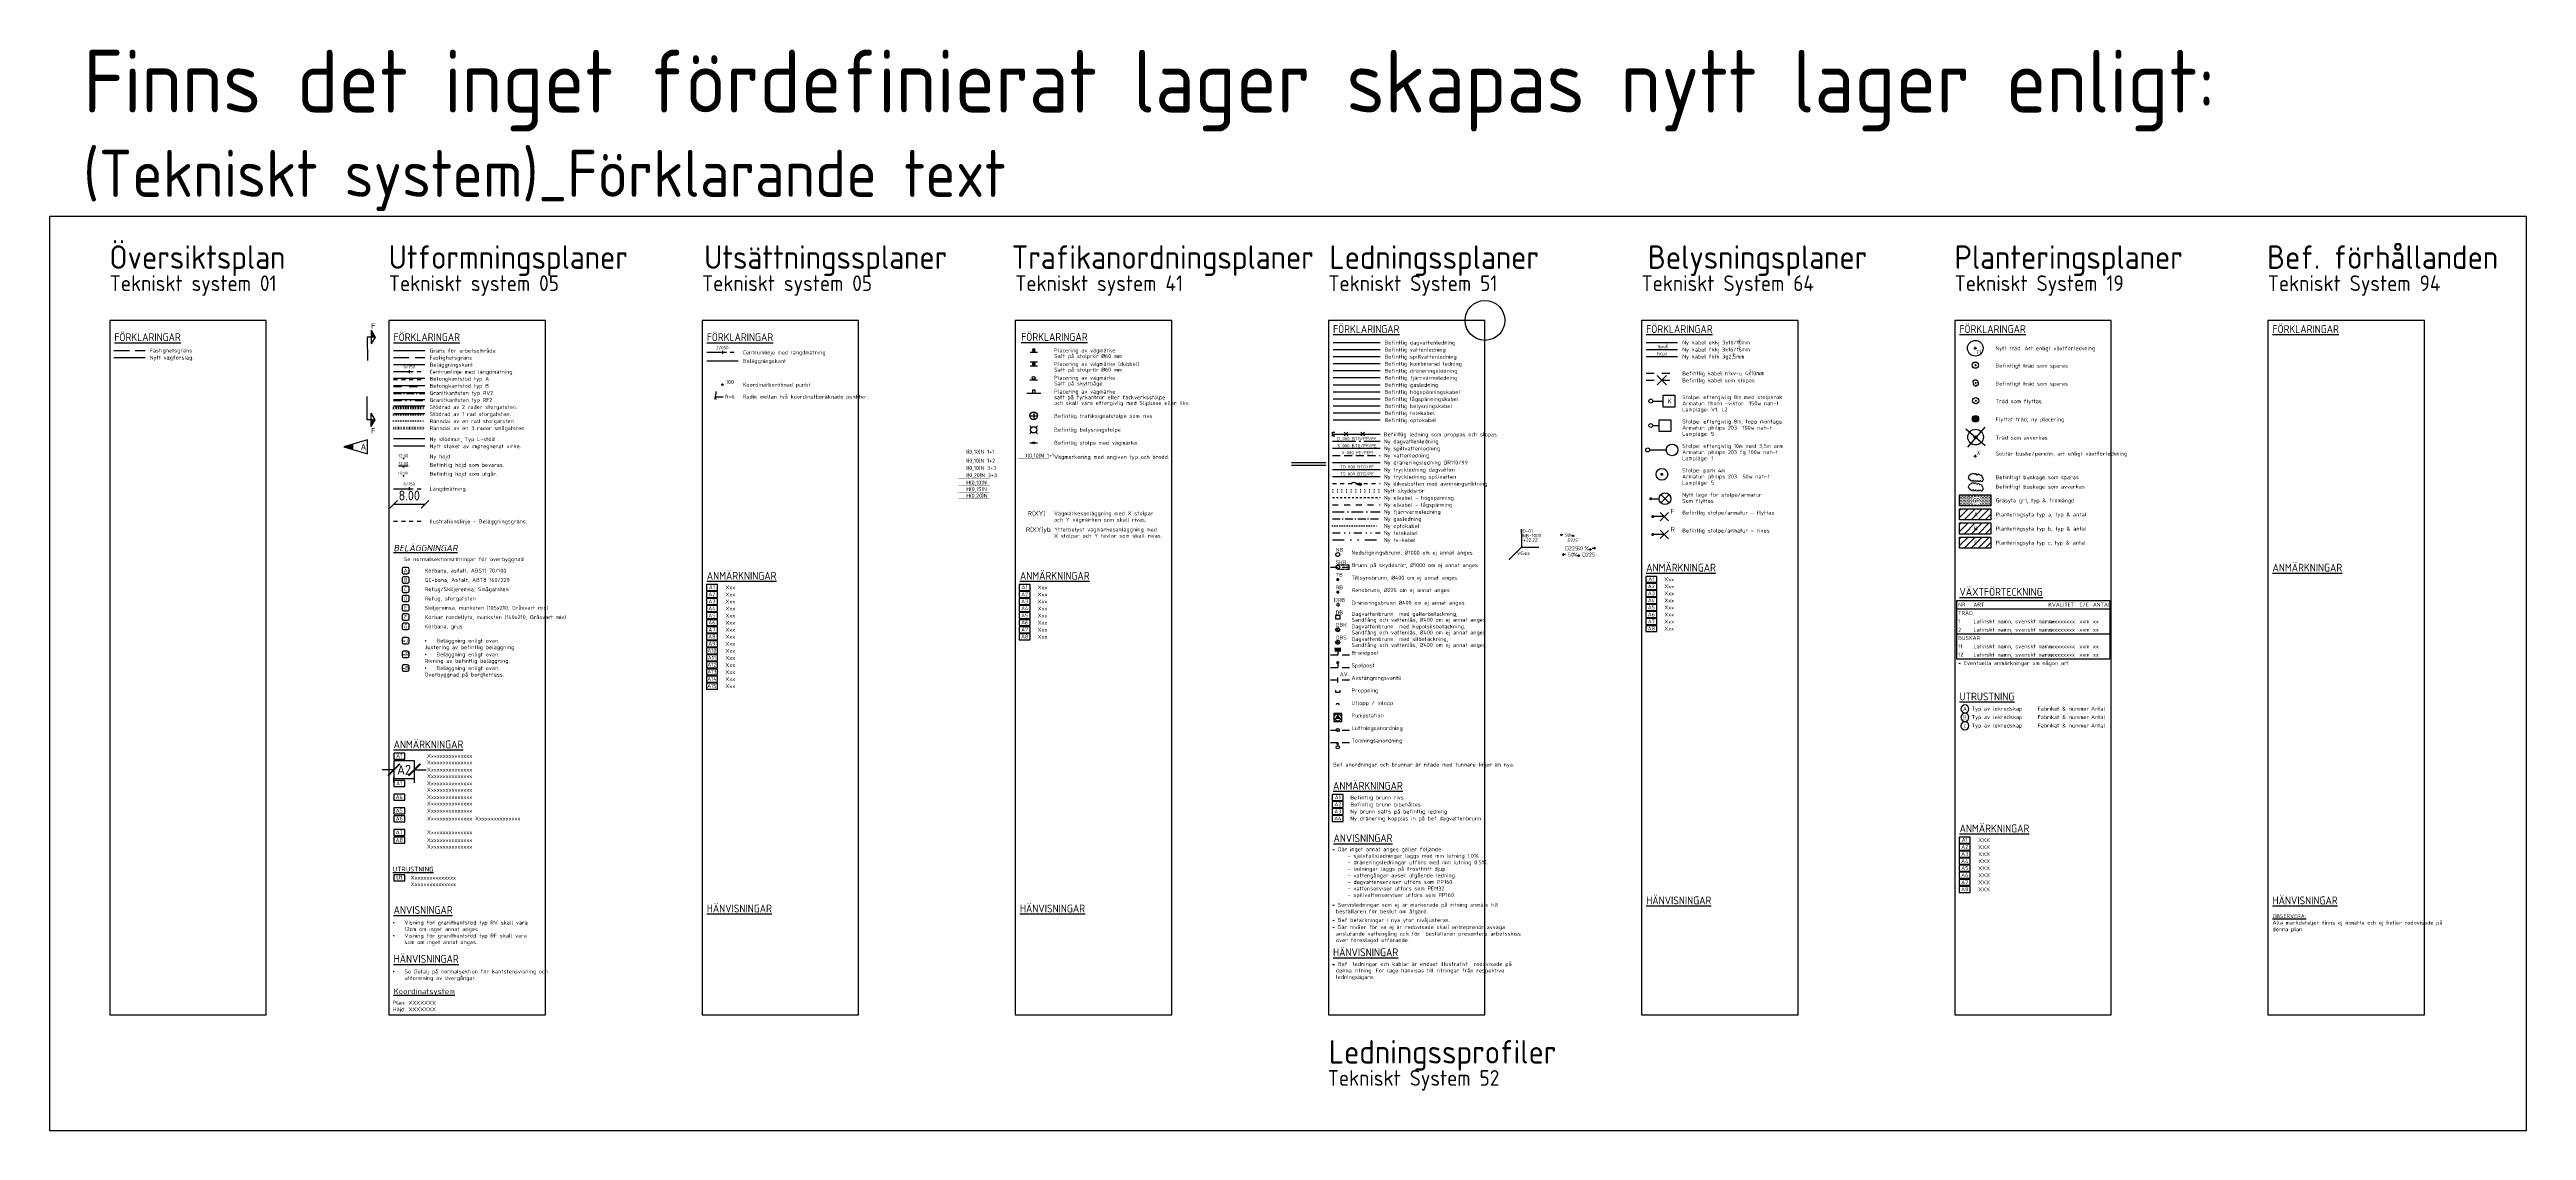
# Model space of a CAD drawing. Header units: metres. Extents: x 119241 to 123031, y 6148179 to 6148679.
# Drawn here: x 122398 to 123031, y 6148257 to 6148533 of the extents above; entities that cross this region are included whole.
import ezdxf
from ezdxf.enums import TextEntityAlignment as Align

# ---------------------------------------------------------------- set-up
doc = ezdxf.new("R2010")
doc.units = ezdxf.units.M
doc.header["$LTSCALE"] = 0.5
for name, pattern in [('1_1', [2, 1, -1]), ('1_2', [6, 2, -4]), ('3_3', [12, 6, -6]), ('AA_CENTER_4', [6.5, 4, -1, 0.5, -1]), ('AA_CENTER_6', [9.75, 6, -1.5, 0.75, -1.5]), ('AA_DASHED_1', [2, 1, -1]), ('AA_DASHED_2', [4, 2, -2]), ('AA_DASHED_3', [6, 3, -3]), ('AA_DASHED_4', [8, 4, -4]), ('AA_DIVIDE_4', [11, 4, -2, 0.5, -2, 0.5, -2]), ('AA_DIVIDE_6', [16.5, 6, -3, 0.75, -3, 0.75, -3]), ('AA_DOT_1', [0.8, 0.2, -0.6]), ('AA_DOT_2', [1.25, 0.25, -1]), ('AA_DOT_3', [2.35, 0.35, -2]), ('AA_HIDDEN_8', [11, 8, -3]), ('BH90-PMB-DV', [16, 12, -1.5, 1, -1.5]), ('BH90-PMB-SPV', [16, 8, 8]), ('BH90-PMB-V', [6, 4, -2]), ('CENTER', [16, 10, -2, 2, -2])]:
    doc.linetypes.add(name, pattern=pattern)
doc.layers.get('0').update_dxf_attribs({"linetype": 'CONTINUOUS'})
doc.layers.get('DEFPOINTS').update_dxf_attribs({"color": 5, "linetype": 'CONTINUOUS'})
for name, color, linetype in [('01_txt', 1, 'CONTINUOUS'), ('02_dib', 1, 'AA_DASHED_2'), ('05_anm', 1, 'CONTINUOUS'), ('05_b-zniv', 4, 'CONTINUOUS'), ('05_beg', 4, 'AA_DASHED_2'), ('05_k-smg', 3, 'AA_DOT_1'), ('05_k-stg', 7, 'AA_DOT_2'), ('05_kbp', 1, 'CONTINUOUS'), ('05_kbtg-A', 1, 'AA_DASHED_2'), ('05_kbtg-B', 1, 'AA_DASHED_4'), ('05_kgrf2', 1, 'AA_DIVIDE_4'), ('05_kgrv2', 1, 'AA_CENTER_4'), ('05_mått', 4, 'CONTINUOUS'), ('05_p_zniv', 1, 'CONTINUOUS'), ('05_radier', 4, 'CONTINUOUS'), ('05_rinnpil', 3, 'CONTINUOUS'), ('05_sektion', 7, 'CONTINUOUS'), ('05_staket', 7, 'STK1_LINE'), ('05_stödmur', 7, 'smur'), ('05_T', 5, 'CONTINUOUS'), ('05_txt', 1, 'CONTINUOUS'), ('05_utr', 4, 'CONTINUOUS'), ('05_Öb-typ', 1, 'CONTINUOUS'), ('19_anmärk', 1, 'CONTINUOUS'), ('19_BEF', 9, 'CONTINUOUS'), ('19_buskar', 3, 'CONTINUOUS'), ('19_gr-yta', 4, 'CONTINUOUS'), ('19_PL-YTA-A', 9, 'CONTINUOUS'), ('19_PL-YTA-B', 4, 'CONTINUOUS'), ('19_PL-YTA-C', 1, 'CONTINUOUS'), ('19_riv-buskar', 4, 'AA_DOT_1'), ('19_T', 1, 'CONTINUOUS'), ('19_TRAD', 3, 'CONTINUOUS'), ('19_träd', 3, 'CONTINUOUS'), ('19_txt', 1, 'CONTINUOUS'), ('19_utr', 3, 'CONTINUOUS'), ('41_1+1(01)', 9, '1_1'), ('41_1+2(01)', 9, '1_2'), ('41_3+3(01)', 9, '3_3'), ('41_3+3(02)', 9, '3_3'), ('41_anm', 1, 'CONTINUOUS'), ('41_b_stolpe', 9, 'CONTINUOUS'), ('41_b_tsignal', 9, 'CONTINUOUS'), ('41_H(01)', 9, 'CONTINUOUS'), ('41_H(015)', 9, 'CONTINUOUS'), ('41_H(02)', 9, 'CONTINUOUS'), ('41_stolpe', 4, 'CONTINUOUS'), ('41_txt', 1, 'CONTINUOUS'), ('51_anm', 1, 'CONTINUOUS'), ('51_B-ledn-BEL', 1, 'BBEL'), ('51_B-ledn-D', 83, 'BDAG'), ('51_B-ledn-DR1', 83, 'DRANERINGSLEDN_1'), ('51_B-ledn-EL-HOG', 1, 'BHSP'), ('51_B-ledn-EL-LAG', 1, 'BLSP'), ('51_B-ledn-FV', 1, 'BFV'), ('51_B-ledn-GAS', 1, 'BGAS'), ('51_B-ledn-K', 23, 'BSPILL'), ('51_B-ledn-OPTO', 1, 'BOPTO'), ('51_B-ledn-S', 243, 'BSPILL'), ('51_B-ledn-TELE', 1, 'BTELE'), ('51_B-ledn-V', 173, 'BV'), ('51_b_dim', 4, 'CONTINUOUS'), ('51_br_txt', 1, 'CONTINUOUS'), ('51_ledn-DR2', 80, 'DRAN2'), ('51_ledn-FV', 7, 'AA_CENTER_6'), ('51_ledn-GAS', 7, 'AA_CENTER_4'), ('51_ledn-OPTO', 7, 'AA_DOT_2'), ('51_ledn-SKYDD', 7, 'AA_DOT_3'), ('51_ledn-TV', 7, 'AA_DIVIDE_6'), ('51_slopas', 7, 'CONTINUOUS'), ('51_txt', 1, 'CONTINUOUS'), ('51_txt_dim', 1, 'CONTINUOUS'), ('51_txt_lut', 2, 'CONTINUOUS'), ('64_anmärkning', 1, 'CONTINUOUS'), ('64_armatur', 3, 'CONTINUOUS'), ('64_b_kabel', 1, 'AA_DASHED_4'), ('64_b_kabel_riv', 7, 'CONTINUOUS'), ('64_kabel', 6, 'CONTINUOUS'), ('64_txt', 1, 'CONTINUOUS'), ('93_ent', 6, 'PLUS_1'), ('93_fast', 7, 'AA_HIDDEN_8'), ('94_txt', 1, 'CONTINUOUS'), ('H_BR_NR', 5, 'CONTINUOUS'), ('M-311', 4, 'CENTER'), ('M-312A', 3, 'CONTINUOUS'), ('M-322B', 3, 'CONTINUOUS'), ('M-410A', 7, 'CONTINUOUS'), ('M-410B', 7, 'CONTINUOUS'), ('M-410C', 7, 'CONTINUOUS'), ('M-410D', 7, 'CONTINUOUS'), ('M-410E', 80, 'CONTINUOUS'), ('M-410F', 80, 'CONTINUOUS'), ('M-410H', 7, 'CONTINUOUS'), ('M-411', 240, 'BH90-PMB-SPV'), ('M-411tr', 240, 'BH90_VA_S_TR_PROJ'), ('M-412', 80, 'BH90-PMB-DV'), ('M-412tr', 80, 'BH90_VA_D_TR_PROJ'), ('M-413', 80, 'DRAN1'), ('M-414', 170, 'BH90-PMB-V'), ('M-414B', 3, 'CONTINUOUS'), ('M-423B', 3, 'CONTINUOUS'), ('M-423D', 170, 'CONTINUOUS'), ('M-423H', 170, 'CONTINUOUS'), ('M-423I', 170, 'CONTINUOUS'), ('M-423J', 170, 'CONTINUOUS'), ('M-432', 1, 'CONTINUOUS'), ('M-712D', 7, 'AA_DASHED_1'), ('M-712F', 7, 'AA_DASHED_3'), ('M-752', 7, 'AA_DIVIDE_4'), ('NRTEXT', 2, 'CONTINUOUS'), ('REV-A', 6, 'CONTINUOUS')]:
    doc.layers.add(name, color=color, linetype=linetype)
doc.styles.add('ISO', font='iso.shx')
doc.linetypes.add('BBEL', pattern='A,10,-2,["Eb",ISO,S=2,R=0,X=-1,Y=-1],-2.1', length=14.1)
doc.linetypes.add('BDAG', pattern='A,5,-1.5,1,-1.5,5,["/",ISO,S=2,R=0,X=-1,Y=-1],5,-1.5,1,-1.5,5', length=28)
doc.linetypes.add('BFV', pattern='A,10,-2,["FV",ISO,S=2,R=0,X=-1,Y=-1],-2.5', length=14.5)
doc.linetypes.add('BGAS', pattern='A,10,-2,["G",ISO,S=2,R=0,X=-1,Y=-1],-1.2', length=13.2)
doc.linetypes.add('BH90_VA_D_TR_PROJ', pattern='A,6,-1.5,1,-1.5,5,[1,VV.SHX,S=1,R=0,X=2,Y=0],0.01,[1,VV.SHX,S=0.95,R=0,X=2,Y=0],0.01,[1,VV.SHX,S=0.9,R=0,X=2,Y=0],0.01,[1,VV.SHX,S=0.8,R=0,X=2,Y=0],0.01,[1,VV.SHX,S=0.7,R=0,X=2,Y=0],0.01,[1,VV.SHX,S=0.6,R=0,X=2,Y=0],1', length=16.05)
doc.linetypes.add('BH90_VA_S_TR_PROJ', pattern='A,15,[1,VV.SHX,S=1,R=0,X=0,Y=0],0.01,[1,VV.SHX,S=0.9,R=0,X=0,Y=0],0.01,[1,VV.SHX,S=0.8,R=0,X=0,Y=0],0.01,[1,VV.SHX,S=0.7,R=0,X=0,Y=0],0.01,[1,VV.SHX,S=0.6,R=0,X=0,Y=0]', length=15.04)
doc.linetypes.add('BHSP', pattern='A,10,-2,["Eh",ISO,S=2,R=0,X=-1,Y=-1],-2.1', length=14.1)
doc.linetypes.add('BLSP', pattern='A,10,-2,["El",ISO,S=2,R=0,X=-1,Y=-1],-1.5', length=13.5)
doc.linetypes.add('BOPTO', pattern='A,10,-2,["To",ISO,S=2,R=0,X=-1,Y=-1],-2.3', length=14.3)
doc.linetypes.add('BSPILL', pattern='A,10,["/",ISO,S=2,R=0,X=-1,Y=-1],20', length=30)
doc.linetypes.add('BTELE', pattern='A,10,-2,["Te",ISO,S=2,R=0,X=-1,Y=-1],-2.3', length=14.3)
doc.linetypes.add('BV', pattern='A,3,-2,3,["/",ISO,S=2,R=0,X=-1,Y=-1],3,-2,6,-2,3', length=24)
doc.linetypes.add('DRAN1', pattern='A,6,0,["/",ISO,S=1.4,R=80,X=0,Y=0],-3', length=9)
doc.linetypes.add('DRAN2', pattern='A,6,0,["/",ISO,S=1.4,R=170,X=0,Y=0],-3', length=9)
doc.linetypes.add('DRANERINGSLEDN_1', pattern='A,6,0,["/",ISO,S=1.4,R=80,X=0,Y=0],-3', length=9)
doc.linetypes.add('PLUS_1', pattern='A,10,-2,["+",ISO,S=5,R=0,X=-1,Y=-2.5],-2.15', length=14.15)
doc.linetypes.add('smur', pattern='A,5,["/",ISO,S=2.5,R=0,X=-0.7,Y=0],0,["\\",ISO,S=2.5,R=0,X=0.7,Y=0],5', length=10)
doc.linetypes.add('STK1_LINE', pattern='A,10,0,["//",ISO,S=1.5,R=0,X=-1,Y=-0.75]', length=10)
doc.dimstyles.new('Anmärkning$0', dxfattribs={"dimtxt": 2.5, "dimasz": 3, "dimexe": 2, "dimexo": 5, "dimgap": -1, "dimtad": 0, "dimtoh": 1, "dimzin": 0, "dimdsep": 46, "dimtxsty": 'ISO', "dimblk": 'ARCHTICK', "dimcen": 1.5, "dimazin": 0, "dimtfac": 1, "dimtix": 1, "dimtmove": 0, "dimatfit": 3, "dimfxl": 1, "dimtolj": 1, "dimtzin": 0, "dimarcsym": 0})
doc.dimstyles.new('BH90$0', dxfattribs={"dimtxt": 2.5, "dimasz": 2, "dimexe": 1, "dimexo": 5, "dimgap": 1, "dimtad": 1, "dimzin": 0, "dimdsep": 46, "dimtxsty": 'ISO', "dimblk1": 'ARCHTICK', "dimblk2": 'ARCHTICK', "dimsah": 1, "dimcen": 1.5, "dimadec": 0, "dimazin": 0, "dimtfac": 1, "dimtix": 1, "dimtmove": 0, "dimatfit": 3, "dimfxl": 1, "dimtolj": 1, "dimtzin": 0, "dimarcsym": 0})
doc.dimstyles.new('BH90$7', dxfattribs={"dimtxt": 2.5, "dimasz": 2, "dimexe": 1.5, "dimexo": 5, "dimgap": 1, "dimtad": 1, "dimzin": 0, "dimdsep": 46, "dimtxsty": 'ISO', "dimblk1": 'OPEN90', "dimblk2": 'OPEN90', "dimsah": 1, "dimcen": 4, "dimadec": 0, "dimazin": 0, "dimtfac": 1, "dimtix": 1, "dimtmove": 0, "dimatfit": 3, "dimfxl": 1, "dimtolj": 1, "dimtzin": 0, "dimarcsym": 0})
pattern_1 = [(45, (121933.133, 6148253.707), (-0.8980256, 0.8980256), [])]

# ---------------------------------------------------------------- blocks, each defined once
blk = doc.blocks.new('_VV-1S')
blk.add_line((4.5, -1.2), (-4.5, -1.2))
at = {"flags": 128}
blk.add_lwpolyline([(-0.9, -0.9), (0.9, -0.9), (0.9, 0.9), (-0.9, 0.9)], close=True, dxfattribs=at)
blk = doc.blocks.new('_TS-2')
blk.add_line((-2.4, -1.2), (2.4, -1.2))
blk.add_circle((0, 0), 0.9)
blk = doc.blocks.new('SYM9')
for p, q in [((-0.28, 0.28), (-0.5, 0.5)), ((0.28, 0.28), (0.5, 0.5)), ((-0.28, -0.28), (-0.5, -0.5)), ((0.28, -0.28), (0.5, -0.5))]:
    blk.add_line(p, q)
blk.add_circle((0, 0), 0.4)
blk = doc.blocks.new('SYM32')
blk.add_line((-0.5, 0), (0.5, 0))
blk.add_circle((0, 0), 0.13)
blk = doc.blocks.new('SYM53')
for p, q in [((-0.5, 0), (0.5, 0)), ((0, 0.5), (0, -0.5))]:
    blk.add_line(p, q)
blk.add_circle((0, 0), 0.5)
blk = doc.blocks.new('VM_2')
h = blk.add_hatch(color=256)
edge = h.paths.add_edge_path()
edge.add_arc((0, 0), 0.9, 180, 360)
edge.add_arc((0, 0), 0.9, 360, 540)
for p, q in [((2.4, 1.2), (-2.4, 1.2)), ((-2.4, -1.2), (2.4, -1.2))]:
    blk.add_line(p, q)
blk.add_lwpolyline([(-0.9, 0, 1), (0.9, 0, 1)], format="xyb", close=True)
blk = doc.blocks.new('_TS-1')
h = blk.add_hatch(color=256)
edge = h.paths.add_edge_path()
edge.add_arc((0, 0), 0.9, 180, 360)
edge.add_arc((0, 0), 0.9, 360, 540)
blk.add_line((-2.4, -1.2), (2.4, -1.2))
blk.add_lwpolyline([(-0.9, 0, 1), (0.9, 0, 1)], format="xyb", close=True)
blk = doc.blocks.new('_MSECT')
at = {"color": 3}
blk.add_line((1, 0), (-1, 0), dxfattribs=at)
at = {"style": 'ISO'}
blk.add_attdef('S', text='', height=2, rotation=270, dxfattribs=at).set_placement((2, 0), align=Align.CENTER)
blk = doc.blocks.new('_ANM')
at = {"color": 0}
blk.add_lwpolyline([(-3.5, -2), (3.5, -2), (3.5, 1.8), (-3.5, 1.8)], close=True, dxfattribs=at)
at = {"color": 4, "style": 'ISO'}
blk.add_attdef('ANM', text='', height=2.5, dxfattribs=at).set_placement((0, 0), align=Align.MIDDLE_CENTER)
blk = doc.blocks.new('_SLLEDN')
at = {"linetype": 'Continuous'}
for p, q in [((1.18, -1.18), (-1.18, 1.18)), ((-1.18, -1.18), (1.18, 1.18))]:
    blk.add_line(p, q, dxfattribs=at)
blk = doc.blocks.new('_16')
at = {"style": 'ISO'}
for s, height, p in [('16mm', 1, (0, 0)), ('2', 0.75, (2.82, 0.73))]:
    blk.add_text(s, height=height, dxfattribs=at).set_placement(p)
blk = doc.blocks.new('_BEL-ESV1')
for p, q in [((-3.8, -8), (3.7, -8)), ((-3.8, -15.5), (-3.8, -8)), ((3.7, -15.5), (-3.8, -15.5)), ((0, -1.2), (0, -8)), ((3.7, -8), (3.7, -15.5))]:
    blk.add_line(p, q)
blk.add_circle((0, 0), 1.25)
blk = doc.blocks.new('_BEL-ESV2')
for p, q in [((-3.8, -12.8), (-3.8, -5.3)), ((-3.8, -5.3), (3.7, -5.3)), ((3.7, -12.8), (-3.8, -12.8)), ((0, -1.2), (0, -5.3)), ((3.7, -5.3), (3.7, -12.8))]:
    blk.add_line(p, q)
blk.add_circle((0, 0), 1.25)
blk = doc.blocks.new('_BEL-GC')
at = {"const_width": 1, "flags": 128}
blk.add_lwpolyline([(-0.4, -0.2, 1), (0.4, 0.2, 1)], format="xyb", close=True, dxfattribs=at)
blk.add_circle((0, 0), 3.75)
blk = doc.blocks.new('_BEL-ESV')
blk.add_line((0, -1.2), (0, -11.9))
for centre, radius in [((0, 0), 1.25), ((0, -15.6), 3.75)]:
    blk.add_circle(centre, radius)
blk = doc.blocks.new('_BEL-T')
for p, q in [((7.4, 0), (0.5, 0)), ((10.1, 2.6), (4.7, -2.6)), ((4.8, 2.7), (10, -2.7))]:
    blk.add_line(p, q)
at = {"const_width": 1, "flags": 128}
blk.add_lwpolyline([(0.2, -0.4, 1), (-0.2, 0.4, 1)], format="xyb", close=True, dxfattribs=at)
blk = doc.blocks.new('_BEL-B2')
for p, q in [((0, 0), (5.3, 0)), ((11.7, -2.7), (6.4, 2.7)), ((11.7, 2.7), (6.4, -2.7))]:
    blk.add_line(p, q)
at = {"const_width": 1, "flags": 128}
blk.add_lwpolyline([(0.2, -0.4, 1), (-0.2, 0.4, 1)], format="xyb", close=True, dxfattribs=at)
blk.add_circle((9.1, 0), 3.75)
blk = doc.blocks.new('PB')
blk.add_circle((0, 0), 0.484)
at = {"style": 'ISO'}
for tag, p in [('NR', (1.2, 0.4)), ('Z', (1.2, -2.3))]:
    blk.add_attdef(tag, p, '', height=2, dxfattribs=at)
blk = doc.blocks.new('BH90902f')
at = {"const_width": 1}
blk.add_lwpolyline([(-0.5, 0, 1), (0.5, 0, 1)], format="xyb", close=True, dxfattribs=at)
at = {"color": 1, "style": 'ISO', "flags": 8}
blk.add_attdef('TB', (-1.3, 1.8), '', height=2.5, dxfattribs=at)
blk = doc.blocks.new('BH90904f')
at = {"const_width": 1}
blk.add_lwpolyline([(-0.5, 0, 1), (0.5, 0, 1)], format="xyb", close=True, dxfattribs=at)
at = {"color": 1, "style": 'ISO', "flags": 8}
blk.add_attdef('RB', (-1.3, 1.8), '', height=2.5, dxfattribs=at)
blk = doc.blocks.new('BH90905f')
for p, q in [((1.5, 1), (-1.5, 1)), ((-1.5, 1), (-1.5, -1)), ((1.5, -1), (1.5, 1)), ((-1.5, -1), (1.5, -1))]:
    blk.add_line(p, q)
at = {"color": 1, "style": 'ISO', "flags": 8}
blk.add_attdef('DB1', (-1.4, 1.8), '', height=2.5, dxfattribs=at)
blk = doc.blocks.new('BH90908f')
at = {"color": 1}
for q in [(-1.1, -0.6), (0, 1.2), (1.1, -0.6)]:
    blk.add_line((0, 0), q, dxfattribs=at)
blk.add_circle((0, 0), 1.25)
at = {"color": 1, "style": 'ISO', "flags": 8}
blk.add_attdef('DB', (-1.3, 1.8), '', height=2.5, dxfattribs=at)
blk = doc.blocks.new('BH90922f')
for points in [[(1.25, 1.5), (1.25, 0), (-1.25, 0)], [(-1.25, 0), (-1.25, 1.5)]]:
    blk.add_lwpolyline(points)
blk = doc.blocks.new('BH90923f')
blk.add_arc((0, -1), 1, 0, 180)
blk = doc.blocks.new('BH90901f')
blk.add_circle((0, 0), 1.25)
at = {"color": 1, "style": 'ISO', "flags": 8}
blk.add_attdef('NB', (-1.3, 1.8), '', height=2.5, dxfattribs=at)
blk = doc.blocks.new('BH90917f')
for p, q in [((2, 0), (0, 0)), ((4, -2), (4, 2))]:
    blk.add_line(p, q)
for points in [[(2, 2), (2, -2), (4, 2), (4, -2)], [(4, 2), (4, 2), (4, -2)]]:
    blk.add_solid(points)
blk = doc.blocks.new('BH90903f')
at = {"const_width": 1}
blk.add_lwpolyline([(0, 0.5, 0.414214), (-0.5, 0, 0.414214), (0, -0.5, 0.414214)], format="xyb", dxfattribs=at)
blk.add_arc((0, 0), 1, 270, 90)
at = {"color": 1, "style": 'ISO', "flags": 8}
blk.add_attdef('DRB', (-2.4, 1.8), '', height=2.5, dxfattribs=at)
blk = doc.blocks.new('BH90918f')
blk.add_line((2, 0), (0, 0))
at = {"const_width": 1}
blk.add_lwpolyline([(3, 0.5, 1), (3, -0.5, 1)], format="xyb", close=True, dxfattribs=at)
blk = doc.blocks.new('BH90920f')
blk.add_lwpolyline([(1, 0, 0, 0, 0), (2, 0, 2, 0, 0), (4, 0, 0, 0, 0)], format="xyseb")
blk.add_circle((0, 0), 1)
blk = doc.blocks.new('BH90921f')
blk.add_line((2, 0), (0, 0))
blk.add_lwpolyline([(1, 0.75), (1, -0.75)])
blk.add_circle((3, 0), 1)
blk = doc.blocks.new('BH90924f')
at = {"color": 1}
for p, q in [((-1.25, 0), (-1.25, -1.25)), ((1.25, -1.25), (1.25, 0)), ((-1.25, -1.75), (-1.25, -4.25)), ((-1.25, -5), (-1.25, -7.25)), ((-1.25, -7.25), (1.25, -7.25)), ((1.25, -4.25), (1.25, -1.75)), ((1.25, -7.25), (1.25, -5))]:
    blk.add_line(p, q, dxfattribs=at)
blk.add_circle((0, 0), 1.25)
at = {"color": 1, "style": 'ISO', "flags": 8}
blk.add_attdef('NB', (1.8, 1.3), '', height=2.5, rotation=270, dxfattribs=at)
blk = doc.blocks.new('BH90925f')
blk.add_lwpolyline([(-2.5, -2.5), (2.5, -2.5), (2.5, 2.5), (-2.5, 2.5)], close=True)
blk.add_lwpolyline([(0, 2.25, 0, 3.82, 0), (0, -1, 3.82, 3.82, 0)], format="xyseb")
at = {"color": 1}
blk.add_circle((0, 0), 2.25, dxfattribs=at)
blk = doc.blocks.new('BH90919f')
blk.add_line((1.5, 0), (-1.5, 0))
at = {"color": 1, "style": 'ISO', "flags": 8}
blk.add_attdef('AV', (-2.4, 1.4), '', height=2.5, dxfattribs=at)
blk = doc.blocks.new('_BR_T')
at = {"layer": '51_br_txt', "flags": 128}
blk.add_lwpolyline([(7.6, 16.6), (7.6, 7.6), (18.7, 7.6)], dxfattribs=at)
at = {"layer": 'H_BR_NR'}
blk.add_line((7.6, 16.6), (7.6, 19.2), dxfattribs=at)
at = {"layer": '51_br_txt', "style": 'ISO'}
blk.add_text('+', height=2.64, dxfattribs=at).set_placement((8.4, 10.9))
for tag, p in [('BR-TYP', (8.2, 13.9)), ('GNIV', (10.5, 11.1))]:
    blk.add_attdef(tag, p, '', height=2.2, dxfattribs=at)
at = {"layer": 'H_BR_NR', "style": 'ISO'}
blk.add_attdef('BR-NR', (8.2, 16.9), '', height=2.2, dxfattribs=at)
blk = doc.blocks.new('_VG')
blk.add_point((0, 0))
at = {"style": 'ISO'}
for tag, p in [('TE', (4.7, 2.6)), ('VG', (9.6, 2.6))]:
    blk.add_attdef(tag, p, '', height=2.2, dxfattribs=at)
blk = doc.blocks.new('_LUT-V')
for p, q in [((-8.7, 1.8), (-7.8, 2.4)), ((-8.7, 1.8), (-7.8, 1.1)), ((-6.7, 1.8), (-8.7, 1.8))]:
    blk.add_line(p, q)
blk.add_circle((2, 1), 0.498)
at = {"style": 'ISO'}
blk.add_text('%', height=2.5, dxfattribs=at).set_placement((-1.8, 0.5))
blk.add_attdef('LU', text='', height=2.5, dxfattribs=at).set_placement((-2.9, -0.3), align=Align.BOTTOM_RIGHT)
blk = doc.blocks.new('_LUT-H')
for p, q in [((3.7, 1.6), (5.8, 1.6)), ((5.8, 1.6), (4.8, 2.2)), ((5.8, 1.6), (4.8, 1))]:
    blk.add_line(p, q)
blk.add_circle((2.4, 0.8), 0.498)
at = {"style": 'ISO'}
blk.add_text('%', height=2.5, dxfattribs=at).set_placement((-1.4, 0.3))
blk.add_attdef('LU', text='', height=2.5, dxfattribs=at).set_placement((-2.3, -0.4), align=Align.BOTTOM_RIGHT)
blk = doc.blocks.new('_zniv')
at = {"color": 0}
for p, q in [((-0.4, 0), (0.4, 0)), ((0, 0.4), (0, -0.4))]:
    blk.add_line(p, q, dxfattribs=at)
at = {"color": 4, "style": 'ISO'}
blk.add_attdef('ZNIV', text='', height=2, dxfattribs=at).set_placement((0, 0), align=Align.BOTTOM_CENTER)
blk = doc.blocks.new('_ARCHTICK')
at = {"color": 0, "linetype": 'ByBlock', "const_width": 0.15}
blk.add_lwpolyline([(-0.5, -0.5), (0.5, 0.5)], dxfattribs=at)
blk = doc.blocks.new('*D71')
at = {"layer": '05_anm', "color": 0, "lineweight": -2}
for p, q in [((122486.38, 6148348.68), (122483.38, 6148348.68)), ((122486.38, 6148348.68), (122483.38, 6148348.68)), ((122491.66, 6148350.93), (122486.35, 6148350.93)), ((122486.35, 6148350.93), (122486.35, 6148346.43)), ((122486.35, 6148346.43), (122491.66, 6148346.43)), ((122486.38, 6148345.34), (122486.38, 6148346.68)), ((122491.63, 6148348.68), (122494.63, 6148348.68)), ((122491.63, 6148348.68), (122494.63, 6148348.68)), ((122491.63, 6148345.34), (122491.63, 6148346.68)), ((122491.66, 6148346.43), (122491.66, 6148350.93))]:
    blk.add_line(p, q, dxfattribs=at)
at = {"layer": 'DEFPOINTS', "color": 0}
for p in [(122486.38, 6148350.34), (122491.63, 6148350.34), (122491.63, 6148348.68)]:
    blk.add_point(p, dxfattribs=at)
at = {"layer": '05_anm', "color": 0, "lineweight": -2, "xscale": 3, "yscale": 3, "zscale": 3}
blk.add_blockref('_ARCHTICK', (122486.38, 6148348.68), dxfattribs=at)
at = {"layer": '05_anm', "color": 0, "lineweight": -2, "xscale": 3, "yscale": 3, "zscale": 3, "rotation": 180}
blk.add_blockref('_ARCHTICK', (122491.63, 6148348.68), dxfattribs=at)
at = {"layer": '05_anm', "color": 0, "insert": (122489, 6148348.68), "char_height": 2.5, "attachment_point": 5, "style": 'ISO'}
blk.add_mtext('\\A1;{\\Fiso;A2}', dxfattribs=at)
blk = doc.blocks.new('*D72')
at = {"layer": '05_mått', "color": 0, "lineweight": -2}
for p, q in [((122486.33, 6148416.48), (122494.33, 6148416.48)), ((122486.33, 6148415.45), (122486.33, 6148415.48)), ((122494.33, 6148415.45), (122494.33, 6148415.48))]:
    blk.add_line(p, q, dxfattribs=at)
at = {"layer": 'DEFPOINTS', "color": 0}
for p in [(122486.33, 6148420.45), (122494.33, 6148420.45), (122494.33, 6148416.48)]:
    blk.add_point(p, dxfattribs=at)
at = {"layer": '05_mått', "color": 0, "lineweight": -2, "xscale": 2, "yscale": 2, "zscale": 2, "rotation": 180}
blk.add_blockref('_ARCHTICK', (122486.33, 6148416.48), dxfattribs=at)
at = {"layer": '05_mått', "color": 0, "lineweight": -2, "xscale": 2, "yscale": 2, "zscale": 2}
blk.add_blockref('_ARCHTICK', (122494.33, 6148416.48), dxfattribs=at)
at = {"layer": '05_mått', "color": 0, "insert": (122490.33, 6148418.73), "char_height": 2.5, "attachment_point": 5, "style": 'ISO'}
blk.add_mtext('\\A1;8.00', dxfattribs=at)
blk = doc.blocks.new('_Open90')
at = {"color": 0, "linetype": 'ByBlock', "lineweight": -2}
for p, q in [((0, 0), (-1, 0)), ((-0.5, 0.5), (0, 0)), ((0, 0), (-0.5, -0.5))]:
    blk.add_line(p, q, dxfattribs=at)
blk = doc.blocks.new('_OVERB')
for p, q in [((-2.3, 1), (-2.3, -1)), ((1.3, 2), (-1.3, 2)), ((2.3, -1), (2.3, 1)), ((-1.3, -2), (1.3, -2))]:
    blk.add_line(p, q)
for centre, start, end in [((-1.3, 1), 90, 180), ((1.3, 1), 0, 90), ((-1.3, -1), 180, 270), ((1.3, -1), 270, 0)]:
    blk.add_arc(centre, 1, start, end)
at = {"style": 'ISO'}
blk.add_attdef('NR', text='', height=2.5, dxfattribs=at).set_placement((0, 0), align=Align.MIDDLE_CENTER)
blk = doc.blocks.new('_snitt2')
for p, q in [((-4.3, 2.5), (0, 5)), ((-4.3, 2.5), (4.3, 2.5)), ((0, 5), (4.3, 2.5)), ((0, 5), (0, 0)), ((0, 0), (15, 0))]:
    blk.add_line(p, q)
blk.add_solid([(-4.3, 2.5), (0, 5), (0, 2.5)])
blk = doc.blocks.new('_PIL')
at = {"color": 0, "linetype": 'ByBlock'}
blk.add_lwpolyline([(3.5, -0.4), (2.1, 0.2), (2.3, -1.3)], close=True, dxfattribs=at)
for centre, radius, start, end in [((-1.6, -1.5), 2.21, 42.3638, 135.3479), ((1.5, 1.4), 2.06, 221.389, 288.1611)]:
    blk.add_arc(centre, radius, start, end, dxfattribs=at)
blk = doc.blocks.new('*U70')
at = {"color": 0, "linetype": 'ByBlock'}
for p, q in [((15, 4.5), (0, 0)), ((0, 0), (15, -4.5)), ((15, -4.5), (15, 4.5))]:
    blk.add_line(p, q, dxfattribs=at)
blk.add_solid([(0, 0), (0, 0), (6, 1.8), (6, -1.8)], dxfattribs=at)
at = {"color": 1, "linetype": 'ByBlock', "style": 'ISO'}
blk.add_attdef('REVNO', text='', height=4, dxfattribs=at).set_placement((12.5, 0), align=Align.MIDDLE)
at = {"color": 1, "linetype": 'ByBlock', "style": 'ISO', "flags": 1}
for tag, p in [('DWGNO', (17, 5.5)), ('DATE', (17, 0.5)), ('SIGN', (17, -9.5)), ('DESCRIPTION', (17, -4.5))]:
    blk.add_attdef(tag, p, '', height=4, dxfattribs=at)
blk = doc.blocks.new('_BUSKAGE')
blk.add_lwpolyline([(4.4, -0.1, 0.7808), (2.9, 1, 0.7808), (1.1, 1.4, 0.7808), (-0.6, 1.7, 0.7808), (-2.5, 1.7, 0.7808), (-3.6, 0.9, 0.7808), (-4.2, 0.2, 0.7808), (-4.1, -0.7, 0.7808), (-3.2, -1.4, 0.7808), (-1.4, -1.9, 0.7808), (0.2, -1.9, 0.7808), (1.8, -2.1, 0.7808), (3.1, -2.1, 0.7808), (4.8, -1.9, 0.7808), (4.8, -0.9, 0.7808), (4.4, -0.1, 0.7808)], format="xyb", close=True)
blk = doc.blocks.new('Befintligt träd')
for radius in [2, 0.347]:
    blk.add_circle((0, 0), radius)
blk = doc.blocks.new('Flyttat träd')
h = blk.add_hatch()
h.set_pattern_fill('ANSI31', color=256, scale=0.1, style=0)
h.set_pattern_definition([(45, (-492.00868, -446.62096), (-0.2245064, 0.2245064), [])])
h.paths.add_polyline_path([(-2, 0, 1), (2, 0, 1)])
h.paths.add_polyline_path([(0.3, 0, -1), (-0.3, 0, -1)], flags=16)
for radius in [2, 0.347]:
    blk.add_circle((0, 0), radius)
blk = doc.blocks.new('Träd som avverkas')
for p, q in [((-6.2, 5.4), (6.1, -5.4)), ((5.8, 6.4), (-5.2, -6.4))]:
    blk.add_line(p, q)
for radius in [5, 0.866]:
    blk.add_circle((0, 0), radius)
blk = doc.blocks.new('LÖVTRÄD', base_point=(2, 2))
blk.add_circle((2, 2), 0.08)
for centre, radius, start, end in [((1.712, 2.192), 0.222, 59.744, 239.744), ((1.712, 1.808), 0.179, 116.565, 296.565), ((2, 2.352), 0.208, 0, 180), ((2, 1.648), 0.208, 180, 0), ((2.288, 1.808), 0.222, 239.744, 59.744), ((2.288, 2.192), 0.179, 296.565, 116.565)]:
    blk.add_arc(centre, radius, start, end)
blk = doc.blocks.new('NR')
blk.add_circle((0, 2.6), 2.57)
at = {"layer": 'NRTEXT', "style": 'ISO'}
blk.add_attdef('NR', text='', height=2.5, dxfattribs=at).set_placement((0, 2.6), align=Align.MIDDLE_CENTER)
blk = doc.blocks.new('Nytt träd')
for p, q in [((-0.9, 0), (0.9, 0)), ((0, -0.9), (0, 0.9))]:
    blk.add_line(p, q)
blk.add_circle((0, 0), 5)
at = {"color": 3, "style": 'ISO', "oblique": 9}
blk.add_attdef('TRADSORT', (0, -3.8), '', height=2.5, dxfattribs=at)
blk = doc.blocks.new('Ny buske')
for p, q in [((-0.9, 0), (0.8, 0)), ((0, 0.8), (0, -0.9))]:
    blk.add_line(p, q)
at = {"color": 3, "style": 'ISO', "oblique": 9}
blk.add_attdef('SOLITÄR', (0.7, 0.9), '', height=2.5, dxfattribs=at)

msp = doc.modelspace()

# ---------------------------------------------------------------- hatches: boundary and pattern name
at = {"layer": '19_gr-yta'}
h = msp.add_hatch(dxfattribs=at)
h.set_pattern_fill('DOTS', color=256, scale=6, style=0)
h.set_pattern_definition([(0, (122398.48732, 6148243.09132), (0.1875, 0.375), [0, -0.375])])
h.paths.add_polyline_path([(122886.39, 6148416.086), (122886.39, 6148418.905), (122894.39, 6148418.905), (122894.39, 6148416.086)])
h.paths.add_polyline_path([(122889.472, 6148416.711), (122891.258, 6148416.711), (122891.258, 6148418.211), (122889.472, 6148418.211)], flags=24)
at = {"layer": '19_PL-YTA-A'}
h = msp.add_hatch(dxfattribs=at)
h.set_pattern_fill('ANSI31', color=256, scale=0.4, style=0)
h.set_pattern_definition(pattern_1)
h.paths.add_polyline_path([(122886.39, 6148412.486), (122886.39, 6148415.305), (122894.39, 6148415.305), (122894.39, 6148412.486)])
h.paths.add_polyline_path([(122890.007, 6148413.145), (122891.079, 6148413.145), (122891.079, 6148414.645), (122890.007, 6148414.645)], flags=24)
at = {"layer": '19_PL-YTA-B'}
h = msp.add_hatch(dxfattribs=at)
h.set_pattern_fill('ANSI31', color=256, scale=0.4, style=0)
h.set_pattern_definition(pattern_1)
h.paths.add_polyline_path([(122886.39, 6148408.886), (122886.39, 6148411.705), (122894.39, 6148411.705), (122894.39, 6148408.886)])
h.paths.add_polyline_path([(122890.007, 6148409.545), (122891.079, 6148409.545), (122891.079, 6148411.045), (122890.007, 6148411.045)], flags=24)
at = {"layer": '19_PL-YTA-C'}
h = msp.add_hatch(dxfattribs=at)
h.set_pattern_fill('ANSI31', color=256, scale=0.4, angle=360, style=0)
h.set_pattern_definition([(45, (121933.133, 6148253.707), (-0.8980256, 0.8980256), [])])
h.paths.add_polyline_path([(122886.39, 6148405.286), (122886.39, 6148408.105), (122894.39, 6148408.105), (122894.39, 6148405.286)])
h.paths.add_polyline_path([(122890.007, 6148405.945), (122891.079, 6148405.945), (122891.079, 6148407.445), (122890.007, 6148407.445)], flags=24)

# ---------------------------------------------------------------- linework, layer by layer
at = {"layer": '02_dib'}
msp.add_line((122726.166, 6148421.768), (122738.33, 6148421.768), dxfattribs=at)
at = {"layer": '05_beg'}
msp.add_line((122486.33, 6148412.136), (122494.33, 6148412.136), dxfattribs=at)
at = {"layer": '05_k-smg'}
for p, q in [((122486.33, 6148436.15), (122494.33, 6148436.15)), ((122486.33, 6148435.95), (122494.33, 6148435.95)), ((122486.33, 6148435.75), (122494.33, 6148435.75))]:
    msp.add_line(p, q, dxfattribs=at)
at = {"layer": '05_k-stg'}
for p, q in [((122486.33, 6148441.279), (122494.33, 6148441.279)), ((122486.33, 6148440.979), (122494.33, 6148440.979)), ((122486.33, 6148439.35), (122494.33, 6148439.35)), ((122486.33, 6148437.75), (122494.33, 6148437.75))]:
    msp.add_line(p, q, dxfattribs=at)
at = {"layer": '05_kbtg-A'}
msp.add_line((122486.33, 6148448.35), (122494.33, 6148448.35), dxfattribs=at)
at = {"layer": '05_kbtg-B'}
msp.add_line((122486.33, 6148446.55), (122494.33, 6148446.55), dxfattribs=at)
at = {"layer": '05_kgrf2'}
msp.add_line((122486.33, 6148442.95), (122494.33, 6148442.95), dxfattribs=at)
at = {"layer": '05_kgrv2'}
msp.add_line((122486.33, 6148444.75), (122494.33, 6148444.75), dxfattribs=at)
at = {"layer": '05_staket', "flags": 128}
msp.add_lwpolyline([(122486.33, 6148431.44), (122494.33, 6148431.44)], dxfattribs=at)
at = {"layer": '05_stödmur', "ltscale": 0.6}
msp.add_line((122486.33, 6148433.24), (122494.33, 6148433.24), dxfattribs=at)
at = {"layer": '19_txt'}
for p, q in [((122885.57, 6148391.879), (122885.57, 6148376.969)), ((122885.57, 6148391.879), (122924.729, 6148391.879)), ((122924.729, 6148391.879), (122924.729, 6148376.969)), ((122885.57, 6148389.749), (122924.729, 6148389.749)), ((122885.57, 6148383.359), (122924.729, 6148383.359)), ((122885.57, 6148376.969), (122924.729, 6148376.969))]:
    msp.add_line(p, q, dxfattribs=at)
for points in [[(122886.39, 6148416.086), (122886.39, 6148418.905), (122894.39, 6148418.905), (122894.39, 6148416.086)], [(122886.39, 6148412.486), (122886.39, 6148415.305), (122894.39, 6148415.305), (122894.39, 6148412.486)], [(122886.39, 6148408.886), (122886.39, 6148411.705), (122894.39, 6148411.705), (122894.39, 6148408.886)], [(122886.39, 6148405.286), (122886.39, 6148408.105), (122894.39, 6148408.105), (122894.39, 6148405.286)]]:
    msp.add_lwpolyline(points, close=True, dxfattribs=at)
at = {"layer": '41_1+1(01)', "const_width": 0.04}
for points in [[(122630.611, 6148429.06), (122638.611, 6148429.06)], [(122645.871, 6148428.079), (122653.871, 6148428.079)]]:
    msp.add_lwpolyline(points, dxfattribs=at)
at = {"layer": '41_1+2(01)', "const_width": 0.04}
msp.add_lwpolyline([(122630.611, 6148426.769), (122638.611, 6148426.769)], dxfattribs=at)
at = {"layer": '41_3+3(01)', "const_width": 0.04}
msp.add_lwpolyline([(122630.611, 6148424.894), (122638.611, 6148424.894)], dxfattribs=at)
at = {"layer": '41_3+3(02)', "const_width": 0.08}
msp.add_lwpolyline([(122630.611, 6148423.049), (122638.611, 6148423.049)], dxfattribs=at)
at = {"layer": '41_H(01)', "const_width": 0.04}
msp.add_lwpolyline([(122630.611, 6148421.174), (122638.611, 6148421.174)], dxfattribs=at)
at = {"layer": '41_H(015)', "const_width": 0.06}
msp.add_lwpolyline([(122630.611, 6148419.507), (122638.611, 6148419.507)], dxfattribs=at)
at = {"layer": '41_H(02)', "const_width": 0.08}
msp.add_lwpolyline([(122630.611, 6148417.84), (122638.611, 6148417.84)], dxfattribs=at)
at = {"layer": '51_B-ledn-BEL'}
msp.add_line((122726.33, 6148441.62), (122738.33, 6148441.62), dxfattribs=at)
at = {"layer": '51_B-ledn-D'}
msp.add_line((122726.33, 6148457.82), (122738.33, 6148457.82), dxfattribs=at)
at = {"layer": '51_B-ledn-DR1'}
msp.add_line((122726.33, 6148450.62), (122738.33, 6148450.62), dxfattribs=at)
at = {"layer": '51_B-ledn-EL-HOG'}
msp.add_line((122726.33, 6148445.22), (122738.33, 6148445.22), dxfattribs=at)
at = {"layer": '51_B-ledn-EL-LAG'}
msp.add_line((122726.33, 6148443.42), (122738.33, 6148443.42), dxfattribs=at)
at = {"layer": '51_B-ledn-FV'}
msp.add_line((122726.33, 6148448.82), (122738.33, 6148448.82), dxfattribs=at)
at = {"layer": '51_B-ledn-GAS'}
msp.add_line((122726.33, 6148447.02), (122738.33, 6148447.02), dxfattribs=at)
at = {"layer": '51_B-ledn-K'}
msp.add_line((122726.33, 6148452.42), (122738.33, 6148452.42), dxfattribs=at)
at = {"layer": '51_B-ledn-OPTO'}
msp.add_line((122726.33, 6148438.02), (122738.33, 6148438.02), dxfattribs=at)
at = {"layer": '51_B-ledn-S'}
msp.add_line((122726.33, 6148454.22), (122738.33, 6148454.22), dxfattribs=at)
at = {"layer": '51_B-ledn-TELE'}
msp.add_line((122726.33, 6148439.82), (122738.33, 6148439.82), dxfattribs=at)
at = {"layer": '51_B-ledn-V'}
msp.add_line((122726.33, 6148456.02), (122738.33, 6148456.02), dxfattribs=at)
at = {"layer": '51_br_txt', "flags": 128}
msp.add_lwpolyline([(122774.466, 6148405.537), (122771.417, 6148402.484)], dxfattribs=at)
at = {"layer": '51_ledn-DR2'}
msp.add_line((122715.75, 6148426.443), (122724.491, 6148426.443), dxfattribs=at)
at = {"layer": '51_ledn-FV'}
msp.add_line((122726.166, 6148414.568), (122738.33, 6148414.568), dxfattribs=at)
at = {"layer": '51_ledn-GAS'}
msp.add_line((122726.166, 6148412.768), (122738.33, 6148412.768), dxfattribs=at)
at = {"layer": '51_ledn-OPTO'}
msp.add_line((122726.166, 6148410.968), (122737.79, 6148410.968), dxfattribs=at)
at = {"layer": '51_ledn-SKYDD'}
for p, q in [((122726.166, 6148420.244), (122738.33, 6148420.244)), ((122726.166, 6148419.692), (122738.33, 6148419.692))]:
    msp.add_line(p, q, dxfattribs=at)
at = {"layer": '51_ledn-TV'}
msp.add_line((122726.166, 6148407.368), (122738.33, 6148407.368), dxfattribs=at)
at = {"layer": '51_slopas', "color": 1}
msp.add_line((122726.166, 6148434.396), (122738.33, 6148434.396), dxfattribs=at)
at = {"layer": '64_b_kabel'}
for p, q in [((122806.33, 6148449.962), (122814.33, 6148449.962)), ((122806.33, 6148448.162), (122814.33, 6148448.162))]:
    msp.add_line(p, q, dxfattribs=at)
at = {"layer": '64_kabel'}
for p, q in [((122806.33, 6148457.824), (122814.33, 6148457.824)), ((122806.33, 6148456.024), (122814.33, 6148456.024)), ((122806.33, 6148454.224), (122814.33, 6148454.224))]:
    msp.add_line(p, q, dxfattribs=at)
at = {"layer": '93_ent'}
msp.add_line((122486.33, 6148455.75), (122494.33, 6148455.75), dxfattribs=at)
at = {"layer": '93_fast'}
for p, q in [((122414.833, 6148455.772), (122422.833, 6148455.772)), ((122486.33, 6148453.95), (122494.33, 6148453.95))]:
    msp.add_line(p, q, dxfattribs=at)
at = {"layer": 'DEFPOINTS', "flags": 128}
for points in [[(122398.427, 6148256.577), (123031.202, 6148256.577), (123031.202, 6148489.931), (122398.427, 6148489.931)], [(122413.8, 6148463.42), (122413.8, 6148286.14), (122453.8, 6148286.14), (122453.8, 6148463.42)], [(122485.13, 6148463.42), (122485.13, 6148286.14), (122525.13, 6148286.14), (122525.13, 6148463.42)], [(122565.13, 6148463.42), (122565.13, 6148286.14), (122605.13, 6148286.14), (122605.13, 6148463.42)], [(122645.13, 6148463.42), (122645.13, 6148286.14), (122685.13, 6148286.14), (122685.13, 6148463.42)], [(122725.13, 6148286.14), (122765.13, 6148286.14), (122765.13, 6148463.42), (122725.13, 6148463.42)], [(122805.13, 6148463.42), (122805.13, 6148286.14), (122845.13, 6148286.14), (122845.13, 6148463.42)], [(122885.13, 6148463.42), (122885.13, 6148286.14), (122925.13, 6148286.14), (122925.13, 6148463.42)], [(122885.13, 6148463.42), (122885.13, 6148286.14), (122925.13, 6148286.14), (122925.13, 6148463.42)], [(122965.13, 6148463.42), (122965.13, 6148286.14), (123005.13, 6148286.14), (123005.13, 6148463.42)]]:
    msp.add_lwpolyline(points, close=True, dxfattribs=at)
at = {"layer": 'DEFPOINTS'}
msp.add_circle((122765.13, 6148463.42), 5.088, dxfattribs=at)
at = {"layer": 'M-311'}
for p, q in [((122566.33, 6148455.281), (122574.33, 6148455.281)), ((122486.33, 6148450.35), (122494.33, 6148450.35)), ((122486.33, 6148420.449), (122494.33, 6148420.449))]:
    msp.add_line(p, q, dxfattribs=at)
at = {"layer": 'M-312A'}
for p, q in [((122414.833, 6148453.972), (122422.833, 6148453.972)), ((122486.33, 6148452.15), (122494.33, 6148452.15)), ((122486.33, 6148448.65), (122494.33, 6148448.65)), ((122566.33, 6148453.097), (122574.33, 6148453.097)), ((122486.33, 6148446.85), (122494.33, 6148446.85)), ((122486.33, 6148445.05), (122494.33, 6148445.05)), ((122486.33, 6148443.25), (122494.33, 6148443.25)), ((122486.33, 6148441.579), (122494.33, 6148441.579)), ((122486.33, 6148439.65), (122494.33, 6148439.65))]:
    msp.add_line(p, q, dxfattribs=at)
at = {"layer": 'M-411'}
msp.add_line((122726.166, 6148430.768), (122738.33, 6148430.768), dxfattribs=at)
at = {"layer": 'M-411tr'}
msp.add_line((122726.166, 6148423.539), (122738.33, 6148423.539), dxfattribs=at)
at = {"layer": 'M-412'}
msp.add_line((122726.166, 6148432.568), (122738.33, 6148432.568), dxfattribs=at)
at = {"layer": 'M-412tr'}
msp.add_line((122726.166, 6148425.339), (122738.33, 6148425.339), dxfattribs=at)
at = {"layer": 'M-413'}
for p, q in [((122715.75, 6148427.168), (122724.491, 6148427.168)), ((122726.166, 6148427.168), (122738.33, 6148427.168))]:
    msp.add_line(p, q, dxfattribs=at)
at = {"layer": 'M-414'}
for p, q in [((122726.166, 6148428.968), (122738.33, 6148428.968)), ((122725.641, 6148400.435), (122730.56, 6148400.435)), ((122725.641, 6148378.009), (122730.56, 6148378.009)), ((122725.641, 6148374.809), (122730.56, 6148374.809)), ((122725.641, 6148371.609), (122730.56, 6148371.609)), ((122725.641, 6148358.809), (122730.56, 6148358.809)), ((122725.641, 6148355.609), (122730.56, 6148355.609))]:
    msp.add_line(p, q, dxfattribs=at)
at = {"layer": 'M-712D'}
msp.add_line((122726.166, 6148418.168), (122738.33, 6148418.168), dxfattribs=at)
at = {"layer": 'M-712F'}
msp.add_line((122726.166, 6148416.368), (122738.33, 6148416.368), dxfattribs=at)
at = {"layer": 'M-752'}
msp.add_line((122726.166, 6148409.168), (122738.33, 6148409.168), dxfattribs=at)

# ---------------------------------------------------------------- block references
at = {"layer": '05_anm', "xscale": 0.3999999999941792, "yscale": 0.3999999999068677, "zscale": 0.4}
for p, values in [((122567.637, 6148395.285), {'ANM': 'A1'}), ((122567.637, 6148393.485), {'ANM': 'A2'}), ((122567.637, 6148391.685), {'ANM': 'A3'}), ((122567.637, 6148389.885), {'ANM': 'A4'}), ((122567.637, 6148388.085), {'ANM': 'A5'}), ((122567.637, 6148386.285), {'ANM': 'A6'}), ((122567.637, 6148384.485), {'ANM': 'A7'}), ((122567.637, 6148382.685), {'ANM': 'A8'}), ((122567.637, 6148380.885), {'ANM': 'A9'}), ((122567.637, 6148379.085), {'ANM': 'A10'}), ((122567.637, 6148377.285), {'ANM': 'A11'}), ((122567.637, 6148375.485), {'ANM': 'A12'}), ((122567.637, 6148373.685), {'ANM': 'A13'}), ((122567.637, 6148371.885), {'ANM': 'A14'}), ((122567.637, 6148370.085), {'ANM': 'A15'}), ((122487.762, 6148352.22), {'ANM': 'A1'}), ((122487.762, 6148345.22), {'ANM': 'A1'}), ((122487.762, 6148341.72), {'ANM': 'A4'}), ((122487.762, 6148338.22), {'ANM': 'A5'}), ((122487.762, 6148336.22), {'ANM': 'A6'}), ((122487.762, 6148332.72), {'ANM': 'A7'}), ((122487.762, 6148330.72), {'ANM': 'A8'})]:
    msp.add_blockref('_ANM', p, dxfattribs=at).add_auto_attribs(values)
at = {"layer": '05_b-zniv'}
ref = msp.add_blockref('_zniv', (122488.82, 6148426.029), dxfattribs=dict(at, xscale=0.3999999999941792, yscale=0.3999999999068677, zscale=0.4))
ref.add_attrib('ZNIV', '%%u12.00', dxfattribs={"layer": '0', "height": 0.8, "style": 'ISO'}).set_placement((122488.82, 6148426.257), align=Align.BOTTOM_CENTER)
ref = msp.add_blockref('_zniv', (122488.82, 6148423.761), dxfattribs=dict(at, xscale=0.3200000000069849, yscale=0.3199999998323619, zscale=0.3200000000000001))
ref.add_attrib('ZNIV', '(12.00)', dxfattribs={"layer": '0', "height": 0.64, "style": 'ISO'}).set_placement((122488.82, 6148423.943), align=Align.BOTTOM_CENTER)
at = {"layer": '05_kbp'}
ref = msp.add_blockref('PB', (122570.33, 6148447.046), dxfattribs=dict(at, xscale=0.3999999999941792, yscale=0.3999999999068677, zscale=0.4))
ref.add_attrib('NR', '100', (122571.201, 6148447.192), dxfattribs={"layer": '0', "height": 1, "style": 'ISO'})
at = {"layer": '05_p_zniv', "xscale": 0.3999999999941792, "yscale": 0.3999999999068677, "zscale": 0.4}
msp.add_blockref('_zniv', (122488.825, 6148428.202), dxfattribs=at).add_auto_attribs({'ZNIV': '12.00'})
at = {"layer": '05_rinnpil', "xscale": 0.3999999999941792, "yscale": 0.3999999999068677, "zscale": 0.4}
msp.add_blockref('_PIL', (122732.248, 6148421.768), dxfattribs=at)
at = {"layer": '05_sektion', "yscale": 0.3999999999068677, "zscale": 0.4, "rotation": 270.0858422802535}
for p, xscale in [((122479.611, 6148459.185), 0.3999999999481857), ((122479.611, 6148438.02), -0.3999999999481857)]:
    msp.add_blockref('_snitt2', p, dxfattribs=dict(at, xscale=xscale))
at = {"layer": '05_utr'}
ref = msp.add_blockref('_ANM', (122487.762, 6148321.119), dxfattribs=dict(at, xscale=0.3999999999941792, yscale=0.3999999999068677, zscale=0.4))
ref.add_attrib('ANM', 'U1', dxfattribs={"layer": '0', "color": 1, "height": 1, "style": 'ISO'}).set_placement((122487.762, 6148321.119), align=Align.MIDDLE_CENTER)
at = {"layer": '05_Öb-typ', "xscale": 0.3999999999941792, "yscale": 0.3999999999068677, "zscale": 0.4}
for p, values in [((122489.394, 6148399.539), {'NR': 'A'}), ((122489.394, 6148397.163), {'NR': 'B'}), ((122489.394, 6148394.787), {'NR': 'C'}), ((122489.394, 6148392.411), {'NR': 'D'}), ((122489.394, 6148390.036), {'NR': 'E'}), ((122489.394, 6148387.66), {'NR': 'F'}), ((122489.394, 6148385.284), {'NR': 'G'}), ((122489.394, 6148381.641), {'NR': '*J'}), ((122489.394, 6148378.147), {'NR': '*R'}), ((122489.394, 6148374.653), {'NR': '*B'})]:
    msp.add_blockref('_OVERB', p, dxfattribs=at).add_auto_attribs(values)
at = {"layer": '19_anmärk', "xscale": 0.3999999999941792, "yscale": 0.3999999999068677, "zscale": 0.4}
for p, values in [((122887.697, 6148330.77), {'ANM': 'A1'}), ((122887.697, 6148328.97), {'ANM': 'A2'}), ((122887.697, 6148327.17), {'ANM': 'A3'}), ((122887.697, 6148325.37), {'ANM': 'A4'}), ((122887.697, 6148323.57), {'ANM': 'A5'}), ((122887.697, 6148321.77), {'ANM': 'A6'}), ((122887.697, 6148319.97), {'ANM': 'A7'}), ((122887.697, 6148318.17), {'ANM': 'A8'})]:
    msp.add_blockref('_ANM', p, dxfattribs=at).add_auto_attribs(values)
at = {"layer": '19_BEF'}
for name, p, xscale, yscale, zscale in [('LÖVTRÄD', (122890.49, 6148447.469), 1.440000000002328, 1.439999999944121, 1.44), ('Befintligt träd', (122890.509, 6148442.915), 0.3999999999941792, 0.3999999999068677, 0.4)]:
    msp.add_blockref(name, p, dxfattribs=dict(at, xscale=xscale, yscale=yscale, zscale=zscale))
at = {"layer": '19_buskar', "xscale": 0.3999999999941792, "yscale": 0.3999999999068677, "zscale": 0.4}
msp.add_blockref('Ny buske', (122890.402, 6148428.792), dxfattribs=at).add_auto_attribs({'SOLITÄR': 'X'})
msp.add_blockref('_BUSKAGE', (122890.395, 6148423.388), dxfattribs=at)
at = {"layer": '19_riv-buskar', "xscale": 0.3999999999941792, "yscale": 0.3999999999068677, "zscale": 0.4}
msp.add_blockref('_BUSKAGE', (122890.395, 6148420.987), dxfattribs=at)
at = {"layer": '19_TRAD', "xscale": 0.3999999999941792, "yscale": 0.3999999999068677, "zscale": 0.4}
for name, p in [('Befintligt träd', (122890.422, 6148452.006)), ('Träd som avverkas', (122890.478, 6148433.622)), ('Flyttat träd', (122890.455, 6148438.307))]:
    msp.add_blockref(name, p, dxfattribs=at)
at = {"layer": '19_träd', "xscale": 0.3999999999941792, "yscale": 0.3999999999068677, "zscale": 0.4}
msp.add_blockref('Nytt träd', (122890.402, 6148456.33), dxfattribs=at).add_auto_attribs({'TRADSORT': 'T1'})
at = {"layer": '19_utr'}
ref = msp.add_blockref('NR', (122887.752, 6148363.176), dxfattribs=dict(at, xscale=-0.3999999999941792, yscale=0.3999999999068677, zscale=0.4))
ref.add_attrib('NR', 'A', dxfattribs={"layer": '19_T', "height": 1, "style": 'ISO'}).set_placement((122887.752, 6148364.205), align=Align.MIDDLE_CENTER)
ref = msp.add_blockref('NR', (122887.752, 6148361.026), dxfattribs=dict(at, xscale=-0.3999999999941792, yscale=0.3999999999068677, zscale=0.4))
ref.add_attrib('NR', 'B', dxfattribs={"layer": '19_T', "height": 1, "style": 'ISO'}).set_placement((122887.752, 6148362.055), align=Align.MIDDLE_CENTER)
ref = msp.add_blockref('NR', (122887.752, 6148358.876), dxfattribs=dict(at, xscale=-0.3999999999941792, yscale=0.3999999999068677, zscale=0.4))
ref.add_attrib('NR', 'C', dxfattribs={"layer": '19_T', "height": 1, "style": 'ISO'}).set_placement((122887.752, 6148359.904), align=Align.MIDDLE_CENTER)
at = {"layer": '41_anm', "xscale": 0.3999999999941792, "yscale": 0.3999999999068677, "zscale": 0.4}
for p, values in [((122647.543, 6148395.285), {'ANM': 'A1'}), ((122647.543, 6148393.485), {'ANM': 'A2'}), ((122647.543, 6148391.685), {'ANM': 'A3'}), ((122647.543, 6148389.885), {'ANM': 'A4'}), ((122647.543, 6148388.085), {'ANM': 'A5'}), ((122647.543, 6148386.285), {'ANM': 'A6'}), ((122647.543, 6148384.485), {'ANM': 'A7'}), ((122647.543, 6148382.685), {'ANM': 'A8'})]:
    msp.add_blockref('_ANM', p, dxfattribs=at).add_auto_attribs(values)
at = {"layer": '41_b_stolpe', "xscale": 2, "yscale": 2, "zscale": 2}
for name, p in [('SYM9', (122649.842, 6148435.491)), ('SYM32', (122649.842, 6148432.175))]:
    msp.add_blockref(name, p, dxfattribs=at)
at = {"layer": '41_b_tsignal', "xscale": 2, "yscale": 2, "zscale": 2}
msp.add_blockref('SYM53', (122649.842, 6148439.077), dxfattribs=at)
at = {"layer": '41_stolpe', "xscale": 0.3999999999941792, "yscale": 0.3999999999068677, "zscale": 0.4}
for name, p in [('_TS-1', (122649.871, 6148455.813)), ('_TS-2', (122649.829, 6148448.74)), ('VM_2', (122649.878, 6148452.281)), ('_VV-1S', (122649.867, 6148445.219))]:
    msp.add_blockref(name, p, dxfattribs=at)
at = {"layer": '51_anm', "xscale": 0.3999999999941792, "yscale": 0.3999999999068677, "zscale": 0.4}
for p, values in [((122727.535, 6148341.66), {'ANM': 'A1'}), ((122727.535, 6148339.86), {'ANM': 'A2'}), ((122727.535, 6148338.06), {'ANM': 'A3'}), ((122727.535, 6148336.26), {'ANM': 'A4'})]:
    msp.add_blockref('_ANM', p, dxfattribs=at).add_auto_attribs(values)
at = {"layer": '51_b_dim'}
ref = msp.add_blockref('_LUT-V', (122787.07, 6148408.091), dxfattribs=dict(at, xscale=0.3075071999919601, yscale=0.3075072001665831, zscale=0.3075072000000001))
ref.add_attrib('LU', '50', dxfattribs={"layer": '0', "height": 0.7688, "style": 'ISO'}).set_placement((122785.486, 6148407.993), align=Align.BOTTOM_LEFT)
at = {"layer": '51_br_txt', "xscale": 0.3999999999941792, "yscale": 0.3999999999068677, "zscale": 0.4}
for name, values in [('_BR_T', {'GNIV': '22.22', 'BR-TYP': 'NB-1000', 'BR-NR': 'D-01'}), ('_VG', {'VG': 'zz', 'TE': 'VG+'})]:
    msp.add_blockref(name, (122771.417, 6148402.484), dxfattribs=at).add_auto_attribs(values)
at = {"layer": '51_slopas', "xscale": 0.3999999999941792, "yscale": 0.3999999999068677, "zscale": 0.4}
for p in [(122729.632, 6148434.396), (122733.872, 6148434.396)]:
    msp.add_blockref('_SLLEDN', p, dxfattribs=at)
at = {"layer": '51_txt_lut'}
ref = msp.add_blockref('_LUT-V', (122788.283, 6148402.962), dxfattribs=dict(at, xscale=0.384384000004502, yscale=0.3843839997425675, zscale=0.3843840000000001))
ref.add_attrib('LU', '50', dxfattribs={"layer": '0', "height": 0.961, "style": 'ISO'}).set_placement((122786.304, 6148402.84), align=Align.BOTTOM_LEFT)
at = {"layer": '51_txt_lut', "xscale": 0.3999999999941792, "yscale": 0.3999999999068677, "zscale": 0.4}
msp.add_blockref('_LUT-H', (122791.077, 6148404.601), dxfattribs=at).add_auto_attribs({'LU': '50'})
at = {"layer": '64_anmärkning', "xscale": 0.3999999999941792, "yscale": 0.3999999999068677, "zscale": 0.4}
for p, values in [((122807.646, 6148397.358), {'ANM': 'A1'}), ((122807.646, 6148395.558), {'ANM': 'A2'}), ((122807.646, 6148393.758), {'ANM': 'A3'}), ((122807.646, 6148391.958), {'ANM': 'A4'}), ((122807.646, 6148390.158), {'ANM': 'A5'}), ((122807.646, 6148388.358), {'ANM': 'A6'}), ((122807.646, 6148386.558), {'ANM': 'A7'}), ((122807.646, 6148384.758), {'ANM': 'A8'})]:
    msp.add_blockref('_ANM', p, dxfattribs=at).add_auto_attribs(values)
at = {"layer": '64_armatur', "xscale": 0.3999999999068677, "yscale": 0.3999999999068677, "zscale": 0.4, "rotation": 90}
for name, p in [('_BEL-ESV1', (122807.48, 6148442.823)), ('_BEL-ESV2', (122807.48, 6148436.592)), ('_BEL-ESV', (122806.705, 6148430.361))]:
    msp.add_blockref(name, p, dxfattribs=at)
at = {"layer": '64_armatur', "xscale": 0.3999999999941792, "yscale": 0.3999999999068677, "zscale": 0.4}
for name, p in [('_BEL-GC', (122810.33, 6148424.13)), ('_BEL-B2', (122807.48, 6148417.898)), ('_BEL-T', (122808.008, 6148413.328)), ('_BEL-T', (122808.008, 6148408.757))]:
    msp.add_blockref(name, p, dxfattribs=at)
at = {"layer": '64_b_kabel_riv'}
msp.add_blockref('_SLLEDN', (122810.33, 6148448.162), dxfattribs=at)
at = {"layer": '64_txt', "xscale": 0.8000000000029104, "yscale": 0.7999999998137355, "zscale": 0.8}
msp.add_blockref('_16', (122809.076, 6148456.304), dxfattribs=at)
at = {"layer": 'M-322B', "xscale": 0.3999999999068677, "yscale": 0.3999999999068677, "zscale": 0.4}
for p, rotation, values in [((122570.33, 6148455.281), 90, {'S': '2/050'}), ((122490.33, 6148450.35), 89.9999999979156, {'S': '0/150'}), ((122490.33, 6148420.449), 89.9999999979156, {'S': '0/150'})]:
    msp.add_blockref('_MSECT', p, dxfattribs=dict(at, rotation=rotation)).add_auto_attribs(values)
at = {"layer": 'M-410A', "xscale": 0.3999999999941792, "yscale": 0.3999999999068677, "zscale": 0.4}
msp.add_blockref('BH90901f', (122727.53, 6148403.635), dxfattribs=at).add_auto_attribs({'NB': 'NB'})
at = {"layer": 'M-410A', "xscale": 0.3999999999068677, "yscale": 0.3999999999068677, "zscale": 0.4, "rotation": 90}
msp.add_blockref('BH90924f', (122727.53, 6148400.435), dxfattribs=at).add_auto_attribs({'NB': 'SKB'})
at = {"layer": 'M-410B', "xscale": 0.3999999999941792, "yscale": 0.3999999999068677, "zscale": 0.4}
msp.add_blockref('BH90902f', (122727.53, 6148397.235), dxfattribs=at).add_auto_attribs({'TB': 'TB'})
at = {"layer": 'M-410C', "xscale": 0.3999999999941792, "yscale": 0.3999999999068677, "zscale": 0.4}
msp.add_blockref('BH90904f', (122727.53, 6148394.035), dxfattribs=at).add_auto_attribs({'RB': 'RB'})
at = {"layer": 'M-410D', "xscale": 0.3999999999941792, "yscale": 0.3999999999068677, "zscale": 0.4}
msp.add_blockref('BH90903f', (122727.53, 6148390.835), dxfattribs=at).add_auto_attribs({'DRB': 'DRB'})
at = {"layer": 'M-410E', "xscale": 0.3999999999941792, "yscale": 0.3999999999068677, "zscale": 0.4}
msp.add_blockref('BH90905f', (122727.53, 6148387.635), dxfattribs=at).add_auto_attribs({'DB1': 'DB'})
at = {"layer": 'M-410F', "xscale": 0.3999999999941792, "yscale": 0.3999999999068677, "zscale": 0.4}
for p, values in [((122727.53, 6148384.435), {'DB': 'DBK'}), ((122727.53, 6148381.235), {'DB': 'DBS'})]:
    msp.add_blockref('BH90908f', p, dxfattribs=at).add_auto_attribs(values)
at = {"layer": 'M-410H', "xscale": 0.3999999999941792, "yscale": 0.3999999999068677, "zscale": 0.4}
msp.add_blockref('BH90923f', (122727.53, 6148365.635), dxfattribs=at)
at = {"layer": 'M-414B', "xscale": 0.3999999999068677, "yscale": 0.3999999999068677, "zscale": 0.4, "rotation": 270}
msp.add_blockref('BH90922f', (122726.166, 6148434.396), dxfattribs=at)
at = {"layer": 'M-414B', "xscale": 0.3999999999941792, "yscale": 0.3999999999068677, "zscale": 0.4}
msp.add_blockref('BH90922f', (122727.53, 6148368.435), dxfattribs=at)
at = {"layer": 'M-423B', "xscale": 0.3999999999941792, "yscale": 0.3999999999068677, "zscale": 0.4}
msp.add_blockref('BH90925f', (122727.53, 6148362.035), dxfattribs=at)
at = {"layer": 'M-423D'}
ref = msp.add_blockref('BH90919f', (122727.53, 6148371.609), dxfattribs=dict(at, xscale=0.3999999999068677, yscale=0.3999999999068677, zscale=0.4, rotation=270))
ref.add_attrib('AV', 'AV', (122728.07, 6148372.569), dxfattribs={"layer": '0', "color": 1, "height": 1, "style": 'ISO', "flags": 8})
at = {"layer": 'M-423D', "xscale": 0.3999999999068677, "yscale": 0.3999999999068677, "zscale": 0.4, "rotation": 90}
msp.add_blockref('BH90920f', (122727.53, 6148358.835), dxfattribs=at)
at = {"layer": 'M-423H', "xscale": 0.3999999999068677, "yscale": 0.3999999999068677, "zscale": 0.4, "rotation": 90}
msp.add_blockref('BH90917f', (122727.53, 6148378.035), dxfattribs=at)
at = {"layer": 'M-423I', "xscale": 0.3999999999068677, "yscale": 0.3999999999068677, "zscale": 0.4, "rotation": 90}
msp.add_blockref('BH90918f', (122727.53, 6148374.835), dxfattribs=at)
at = {"layer": 'M-423J', "xscale": 0.3999999999068677, "yscale": 0.3999999999068677, "zscale": 0.4, "rotation": 270}
msp.add_blockref('BH90921f', (122727.53, 6148355.635), dxfattribs=at)
at = {"layer": 'REV-A'}
ref = msp.add_blockref('*U70', (122473.619, 6148431.164), dxfattribs=dict(at, xscale=0.3999999999941792, yscale=0.3999999999068677, zscale=0.4))
ref.add_attrib('REVNO', 'A', dxfattribs={"layer": '0', "color": 1, "linetype": 'ByBlock', "extrusion": (0, 0, -1), "height": 1.6, "style": 'ISO'}).set_placement((-122478.619, 6148431.164), align=Align.MIDDLE)

# ---------------------------------------------------------------- texts
at = {"layer": '01_txt', "style": 'ISO'}
for s, height, p in [('%%uFÖRKLARINGAR', 2, (122415, 6148458.147)), ('Fastighetsgräns', 1, (122424.033, 6148455.238)), ('Nytt vägförslag.', 1, (122424.033, 6148453.438))]:
    msp.add_text(s, height=height, dxfattribs=at).set_placement(p)
at = {"layer": '05_radier', "insert": (122570.955, 6148444.437), "char_height": 1, "attachment_point": 1, "style": 'ISO'}
msp.add_mtext('\\A1;R=6', dxfattribs=at)
at = {"layer": '05_sektion', "style": 'ISO'}
for p in [(122480.577, 6148461.32), (122480.557, 6148434.542)]:
    msp.add_text('F', height=1.4, rotation=0.085842, dxfattribs=at).set_placement(p)
at = {"layer": '05_T', "color": 3, "style": 'ISO', "oblique": 10, "width": 1.2}
msp.add_text('%%UBELÄGGNINGAR', height=1.6, dxfattribs=at).set_placement((122486.33, 6148404.502))
at = {"layer": '05_txt', "color": 7, "style": 'ISO'}
for s, p in [('%%uFÖRKLARINGAR', (122486.33, 6148458.147)), ('%%uFÖRKLARINGAR', (122566.33, 6148458.147)), ('%%uANMÄRKNINGAR', (122566.33, 6148397.218)), ('%%uANMÄRKNINGAR', (122486.33, 6148354.154)), ('%%uHÄNVISNINGAR', (122566.33, 6148312.252)), ('%%uANVISNINGAR', (122486.33, 6148311.872)), ('%%uHÄNVISNINGAR', (122486.33, 6148299.388))]:
    msp.add_text(s, height=2, dxfattribs=at).set_placement(p)
at = {"layer": '05_txt', "style": 'ISO'}
for s, height, p in [('Gräns för arbetsområde', 1, (122495.53, 6148455.216)), ('Fastighetsgräns', 1, (122495.53, 6148453.416)), ('Centrumlinje med längdmätning', 1, (122575.53, 6148454.747)), ('Beläggningskant', 1, (122575.53, 6148452.563)), ('Beläggningskant', 1, (122495.53, 6148451.616)), ('Centrumlinje med längdmätning.', 1, (122495.53, 6148449.816)), ('Betongkantstöd typ A', 1, (122495.53, 6148448.016)), ('Betongkantstöd typ B', 1, (122495.53, 6148446.216)), ('Koordinatberöknad punkt', 1, (122575.53, 6148446.512)), ('Stödrad av 2 rader storgatsten.', 1, (122495.53, 6148440.816)), ('Granitkantsten typ RV2', 1, (122495.53, 6148444.416)), ('Granitkantsten typ RF2', 1, (122495.53, 6148442.616)), ('Radie mellan två koordinatberäknade punkter.', 1, (122575.53, 6148443.455)), ('Stödrad av 1 rad storgatsten.', 1, (122495.53, 6148439.016)), ('Ränndal av en rad storgatsten', 1, (122495.53, 6148437.216)), ('Ränndal av en 3 rader smågatsten', 1, (122495.53, 6148435.416)), ('Ny stödmur, Typ L-stöd', 1, (122495.53, 6148432.606)), ('Nytt staket av impregnerat virke.', 1, (122495.53, 6148430.806)), ('Ny höjd', 1, (122495.53, 6148428.192)), ('Befintlig höjd som bevaras.', 1, (122495.53, 6148426.029)), ('Befintlig höjd som utgår.', 1, (122495.53, 6148423.761)), ('Längdmätning.', 1, (122495.53, 6148419.915)), ('Ilustrationslinje - Beläggningsgräns.', 1, (122495.53, 6148411.602)), ('Se normalsektionsritningar för överbyggnad', 1, (122488.941, 6148401.959)), ('Xxx', 1, (122571.094, 6148394.751)), ('Xxx', 1, (122571.094, 6148392.951)), ('Xxx', 1, (122571.094, 6148391.151)), ('Xxx', 1, (122571.094, 6148389.351)), ('Xxx', 1, (122571.094, 6148387.551)), ('Xxx', 1, (122571.094, 6148385.751)), ('Xxx', 1, (122571.094, 6148383.951)), ('Xxx', 1, (122571.094, 6148382.151)), ('Xxx', 1, (122571.094, 6148380.351)), ('Xxx', 1, (122571.094, 6148378.551)), ('Xxx', 1, (122571.094, 6148376.751)), ('Xxx', 1, (122571.094, 6148374.951)), ('Xxx', 1, (122571.094, 6148373.151)), ('Xxx', 1, (122571.094, 6148371.351)), ('Xxx', 1, (122571.094, 6148369.551)), ('%%uUTRUSTNING', 1.2, (122486.108, 6148322.705))]:
    msp.add_text(s, height=height, dxfattribs=at).set_placement(p)
for s, p in [('Körbana, asfalt, ABS11 70/100', (122494.273, 6148399.539)), ('GC-bana, Asfalt, ABT8 160/220', (122494.273, 6148397.163)), ('Skiljeremsa, munksten (105x210, Gråsvart mix)', (122494.273, 6148390.036)), ('Refug/Skiljeremsa, Smågatsten', (122494.273, 6148394.787)), ('Refug, storgatsten', (122494.273, 6148392.411)), ('Körbar rondellyta, munksten (140x210, Gråsvart mix)', (122494.273, 6148387.66)), ('Körbana, grus', (122494.273, 6148385.284))]:
    msp.add_text(s, height=1, dxfattribs=at).set_placement(p, align=Align.MIDDLE_LEFT)
at = {"layer": '05_txt', "color": 3, "style": 'ISO'}
msp.add_text('%%uKoordinatsystem', height=1.4, dxfattribs=at).set_placement((122486.33, 6148291.403))
at = {"layer": '05_txt', "char_height": 1, "attachment_point": 1, "style": 'ISO'}
for s, insert, width in [('\\pi-3,l3,t3;{\\fSymbol|b0|i0|c2|p18;·^I}Beläggning enligt ovan.^JJustering av befintlig beläggning.', (122494.273, 6148382.141), 28.48507), ('\\pi-3,l3,t3;{\\fSymbol|b0|i0|c2|p18;·^I}Beläggning enligt ovan.^JRivning av befintlig beläggning.', (122494.273, 6148378.647), 28.52127), ('\\pi-3,l3,t3;{\\fSymbol|b0|i0|c2|p18;·^I}Beläggning enligt ovan.^JÖverbyggnad på bergterrass.', (122494.273, 6148375.153), 29.08781), ('Xxxxxxxxxxxxxxx Xxxxxxxxxxxxxxx', (122494.843, 6148352.72), 9.57143), ('Xxxxxxxxxxxxxxx Xxxxxxxxxxxxxxx', (122494.843, 6148349.22), 0.57143), ('Xxxxxxxxxxxxxxx Xxxxxxxxxxxxxxx', (122494.843, 6148345.72), 0.57143), ('Xxxxxxxxxxxxxxx Xxxxxxxxxxxxxxx', (122494.843, 6148342.22), 0.57143), ('Xxxxxxxxxxxxxxx ', (122494.843, 6148338.72), 0.57143), ('Xxxxxxxxxxxxxxx Xxxxxxxxxxxxxxx', (122494.843, 6148336.72), 19.8004), ('Xxxxxxxxxxxxxxx ', (122494.843, 6148333.22), 0.57143), ('Xxxxxxxxxxxxxxx Xxxxxxxxxxxxxxx', (122494.843, 6148331.22), 0.57143), ('Xxxxxxxxxxxxxxx Xxxxxxxxxxxxxxx', (122490.693, 6148321.619), 0.57143), ('\\pi-3,l3,t3;{\\fSymbol|b0|i0|c2|p18;·^I}Visning för granitkantstöd typ RV skall vara 12cm om inget annat anges.\\P{\\fSymbol|b0|i0|c2|p18;·^I}Visning för granitkantstöd typ RF skall vara 4cm om inget annat anges.', (122486.108, 6148310.155), 29.85714), ('\\pi-3,l3,t3;{\\fSymbol|b0|i0|c2|p18;·^I}Se Detalj på normalsektion för kantstensvisning och utformning av övergångar.', (122486.108, 6148297.671), 36.92857), ('\\pi-3,l3,t3;Plan: XXXXXXX\\PHöjd: XXXXXXX', (122486.108, 6148289.686), 36.92857)]:
    msp.add_mtext(s, dxfattribs=dict(at, insert=insert, width=width))
at = {"layer": '19_txt', "color": 7, "style": 'ISO'}
for s, p in [('%%uFÖRKLARINGAR', (122886.349, 6148460.22)), ('%%uVÄXTFÖRTECKNING', (122886.349, 6148393.097)), ('%%uUTRUSTNING', (122886.349, 6148366.403)), ('%%uANMÄRKNINGAR', (122886.39, 6148332.703))]:
    msp.add_text(s, height=2, dxfattribs=at).set_placement(p)
at = {"layer": '19_txt', "style": 'ISO'}
for s, p in [('GR', (122889.722, 6148416.961)), ('NR', (122886.015, 6148390.341)), ('ART', (122889.924, 6148390.341)), ('KVALITET', (122909.049, 6148390.341)), ('C/C', (122916.985, 6148390.341)), ('ANTAL', (122920.442, 6148390.341)), ('1', (122886.015, 6148386.081)), ('TRÄD', (122886.015, 6148388.211)), ('2', (122886.015, 6148383.951)), ('Latinskt namn, svenskt namn*', (122889.924, 6148386.081)), ('Latinskt namn, svenskt namn', (122889.924, 6148383.951)), ('xxxxxxxxx', (122909.049, 6148386.081)), ('xxxxxxxxx', (122909.049, 6148383.951)), ('xxm', (122916.985, 6148386.081)), ('xxm', (122916.985, 6148383.951)), ('xx', (122920.442, 6148386.081)), ('xx', (122920.442, 6148383.951)), ('11', (122886.015, 6148379.691)), ('12', (122886.015, 6148377.561)), ('BUSKAR', (122886.015, 6148381.821)), ('Latinskt namn, svenskt namn', (122889.924, 6148379.691)), ('Latinskt namn, svenskt namn', (122889.924, 6148377.561)), ('xxxxxxxxx', (122909.049, 6148379.691)), ('xxxxxxxxx', (122909.049, 6148377.561)), ('xxm', (122916.985, 6148379.691)), ('xxm', (122916.985, 6148377.561)), ('xx', (122920.442, 6148379.691)), ('xx', (122920.442, 6148377.561)), ('* Eventuella anmärkningar om någon art', (122886.015, 6148375.431)), ('Typ av lekredskap', (122889.472, 6148363.775)), ('Typ av lekredskap', (122889.472, 6148361.625)), ('Typ av lekredskap', (122889.472, 6148359.474)), ('Fabrikat & nummer', (122906.314, 6148363.775)), ('Fabrikat & nummer', (122906.314, 6148361.625)), ('Fabrikat & nummer', (122906.314, 6148359.474)), ('Antal', (122919.97, 6148363.775)), ('Antal', (122919.97, 6148361.625)), ('Antal', (122919.97, 6148359.474)), ('XXX', (122891.154, 6148330.236)), ('XXX', (122891.154, 6148328.436)), ('XXX', (122891.154, 6148326.636)), ('XXX', (122891.154, 6148324.836)), ('XXX', (122891.154, 6148323.036)), ('XXX', (122891.154, 6148321.236)), ('XXX', (122891.154, 6148319.436)), ('XXX', (122891.154, 6148317.636))]:
    msp.add_text(s, height=1, dxfattribs=at).set_placement(p)
for s, p in [('A', (122890.543, 6148413.895)), ('B', (122890.543, 6148410.295)), ('C', (122890.543, 6148406.695))]:
    msp.add_text(s, height=1, dxfattribs=at).set_placement(p, align=Align.MIDDLE_CENTER)
at = {"layer": '19_txt', "char_height": 1, "attachment_point": 1, "style": 'ISO'}
for s, insert, width in [('Nytt träd. Art enligt växtförteckning', (122895.549, 6148456.816), 29.05203), ('Befintligt träd som sparas', (122895.549, 6148452.365), 17.28571), ('Befintligt träd som sparas', (122895.549, 6148447.772), 17.28571), ('Träd som flyttas', (122895.623, 6148443.286), 11.21429), ('Flyttat träd, ny placering', (122895.583, 6148438.666), 17.21429), ('Solitär buske/perenn, art enligt växtförteckning', (122895.59, 6148429.913), 29.54012), ('Träd som avverkas', (122895.603, 6148433.977), 12.21429), ('Befintligt buskage som sparas', (122895.59, 6148423.884), 19.42857), ('Befintligt buskage som avverkas', (122895.59, 6148421.483), 20.92857), ('Gräsyta gr1, typ & frömängd', (122895.59, 6148417.961), 18.07143), ('Planteringsyta typ a, typ & antal', (122895.59, 6148414.361), 19.35714), ('Planteringsyta typ b, typ & antal', (122895.59, 6148410.761), 19.28571), ('Planteringsyta typ c, typ & antal', (122895.59, 6148407.161), 19.28571)]:
    msp.add_mtext(s, dxfattribs=dict(at, insert=insert, width=width))
at = {"layer": '41_txt', "color": 7, "style": 'ISO'}
for s, p in [('%%uFÖRKLARINGAR', (122646.672, 6148458.21)), ('%%uANMÄRKNINGAR', (122646.33, 6148397.218)), ('%%uHÄNVISNINGAR', (122646.33, 6148312.252))]:
    msp.add_text(s, height=2, dxfattribs=at).set_placement(p)
at = {"layer": '41_txt', "style": 'ISO'}
for s, height, p in [('Satt på stolprör %%c60 mm', 1, (122655.071, 6148453.826)), ('Placering av vägmärke', 1, (122655.071, 6148455.279)), ('Satt på stolprör %%c60 mm', 1, (122655.071, 6148450.356)), ('Satt på skyltbåge.', 1, (122655.071, 6148446.83)), ('Placering av vägmärke (dubbel)', 1, (122655.071, 6148451.809)), ('Placering av vägmärke', 1, (122655.071, 6148448.283)), ('satt på fyrkantrör eller fackverksstolpe', 1, (122655.071, 6148443.305)), ('och skall vara eftergivlig med Slipbase eller likv.', 1, (122655.071, 6148441.852)), ('Placering av vägmärke', 1, (122655.071, 6148444.758)), ('Befintlig trafiksignalstolpe som rivs', 1, (122655.071, 6148438.521)), ('Befintlig belysningstolpe', 1, (122655.071, 6148435.022)), ('I(0,10)N 1+1', 1, (122632.621, 6148429.404)), ('I(0,10)N 1+1', 1, (122647.881, 6148428.423)), ('Vägmarkering med angiven typ och bredd.', 1, (122655.071, 6148428.066)), ('Befintlig stolpe med vägmärke.', 1, (122655.071, 6148431.682)), ('I(0,10)N 1+2', 1, (122632.621, 6148427.113)), ('I(0,10)N 3+3', 1, (122632.621, 6148425.238)), ('I(0,20)N 3+3', 1, (122632.621, 6148423.393)), ('H(0,10)N', 1, (122632.621, 6148421.517)), ('H(0,15)N', 1, (122632.621, 6148419.85)), ('H(0,20)N', 1, (122632.621, 6148418.183)), ('R(XY)yb', 1.2, (122647.815, 6148409.423)), ('R(XY)', 1.2, (122648.315, 6148413.543)), ('Vägmärkesanläggning med X stolpar', 1, (122655.071, 6148413.664)), ('Ytterbelyst vägmärkesanläggning med', 1, (122655.071, 6148409.544)), ('och Y vägmärken som skall rivas.', 1, (122655.071, 6148412.041)), ('X stolpar och Y tavlor som skall rivas.', 1, (122655.071, 6148407.921)), ('Xxx', 1, (122650.854, 6148394.751)), ('Xxx', 1, (122650.854, 6148392.951)), ('Xxx', 1, (122650.854, 6148391.151)), ('Xxx', 1, (122650.854, 6148389.351)), ('Xxx', 1, (122650.854, 6148387.551)), ('Xxx', 1, (122650.854, 6148385.751)), ('Xxx', 1, (122650.854, 6148383.951)), ('Xxx', 1, (122650.854, 6148382.151))]:
    msp.add_text(s, height=height, dxfattribs=at).set_placement(p)
at = {"layer": '51_anm', "style": 'ISO'}
for s, p in [('Befintlig brunn rivs', (122730.739, 6148341.092)), ('Befintlig brunn bibehålles', (122730.765, 6148339.303)), ('Ny dränering kopplas in på bef dagvattenbrunn.', (122730.719, 6148335.758)), ('Ny brunn sätts på befintlig ledning', (122730.74, 6148337.508))]:
    msp.add_text(s, height=1, dxfattribs=at).set_placement(p)
at = {"layer": '51_b_dim', "style": 'ISO', "oblique": 9}
msp.add_text('D225', height=0.8, dxfattribs=at).set_placement((122786.168, 6148406.907))
at = {"layer": '51_txt', "color": 7, "style": 'ISO'}
for s, p in [('%%uFÖRKLARINGAR', (122726.33, 6148460.22)), ('%%uANMÄRKNINGAR', (122726.33, 6148343.593)), ('%%UANVISNINGAR', (122726.437, 6148330.2)), ('%%uHÄNVISNINGAR', (122726.33, 6148301.072))]:
    msp.add_text(s, height=2, dxfattribs=at).set_placement(p)
at = {"layer": '51_txt', "style": 'ISO'}
for s, p in [('Befintlig dagvattenledning', (122739.481, 6148457.258)), ('Befintlig vattenledning', (122739.481, 6148455.458)), ('Befintlig spillvattenledning', (122739.481, 6148453.658)), ('Befintlig kombinerad ledning', (122739.481, 6148451.858)), ('Befintlig dräneringsledning', (122739.481, 6148450.058)), ('Befintlig fjärrvärmeledning', (122739.481, 6148448.258)), ('Befintlig gasledning', (122739.481, 6148446.458)), ('Befintlig högspänningskabel', (122739.481, 6148444.658)), ('Befintlig lågspänningskabel', (122739.481, 6148442.858)), ('Befintlig belysningskabel', (122739.481, 6148441.058)), ('Befintlig ledning som proppas och slopas', (122739.318, 6148433.833)), ('Befintlig telekabel', (122739.481, 6148439.258)), ('Befintlig optokabel', (122739.481, 6148437.458)), ('Ny dagvattenledning', (122739.318, 6148432.033)), ('Ny spillvattenledning', (122739.318, 6148430.233)), ('Ny vattenledning', (122739.318, 6148428.433)), ('Ny dräneringsledning DR110/99', (122739.318, 6148426.633)), ('Ny tryckledning dagvatten', (122739.318, 6148424.805)), ('Ny tryckledning spillvatten', (122739.318, 6148423.005)), ('Ny dikesbotten med avrinningsriktning', (122739.318, 6148421.233)), ('Nytt skyddsrör', (122739.318, 6148419.433)), ('Ny elkabel - högspänning', (122739.318, 6148417.633)), ('Ny elkabel - lågspänning', (122739.318, 6148415.833)), ('Ny fjärrvärmeledning', (122739.318, 6148414.033)), ('Ny gasledning', (122739.318, 6148412.233)), ('Ny optokabel', (122739.318, 6148410.433)), ('Ny telekabel', (122739.318, 6148408.633)), ('Nedstigningsbrunn, %%c1000 om ej annat anges', (122731.049, 6148403.635)), ('Ny tv-kabel', (122739.318, 6148406.833)), ('Tillsynsbrunn, %%c400 om ej annat anges', (122731.049, 6148397.235)), ('Brunn på skyddsrör, %%c1000 om ej annat anges', (122731.049, 6148400.435)), ('Rensbrunn, %%c225 om ej annat anges', (122731.049, 6148394.035)), ('Dräneringsbrunn %%c400 om ej annat anges', (122731.049, 6148390.835)), ('Sandfång och vattenlås, %%c400 om ej annat anges', (122731.049, 6148386.488)), ('Sandfång och vattenlås, %%c400 om ej annat anges', (122731.049, 6148383.251)), ('Dagvattenbrunn  med gallerbetäckning,', (122731.049, 6148387.988)), ('Dagvattenbrunn  med kupolsilsbetäckning,', (122731.049, 6148384.778)), ('Sandfång och vattenlås, %%c400 om ej annat anges', (122731.049, 6148380.051)), ('Dagvattenbrunn  med silbetäckning,', (122731.049, 6148381.578)), ('Brandpost', (122731.049, 6148378.035)), ('Spolpost', (122731.049, 6148374.835)), ('Avstängningsventil', (122731.049, 6148371.635)), ('Proppning', (122731.049, 6148368.435)), ('Utlopp / inlopp', (122731.049, 6148365.235)), ('Pumpstation', (122731.049, 6148362.035)), ('Luftningsanordning', (122731.049, 6148358.835)), ('Tömningsanordning', (122731.049, 6148355.635)), ('Bef anordningar och brunnar är ritade med tunnare linjer än nya.', (122726.324, 6148349.501)), ('*', (122726.074, 6148313.726)), ('*', (122726.083, 6148298.464))]:
    msp.add_text(s, height=1, dxfattribs=at).set_placement(p)
at = {"layer": '51_txt', "char_height": 1, "width": 39.05573, "attachment_point": 1, "style": 'ISO'}
for s, insert in [('* Där inget annat anges gäller följande:\\P^I- självfallsledningar läggs med min lutning 1.0% .\\P^I- dräneringsledningar utförs med min lutning 0.5%.\\P^I- ledningar läggs på frostfritt djup.\\P^I- vattengångar avser utgående ledning.\\P^I- dagvattenserviser utförs som PP160.\\P^I- vattenserviser utförs som PEM32.\\P^I- spillvattenserviser utförs som PP160.', (122726.074, 6148328.876)), ('\\pi-1,l1;* Servisledningar som ej är markerade på ritning anmäls till beställaren för beslut om åtgärd.', (122726.074, 6148314.692)), ('\\pi-1,l1;* Bef betäckningar i nya ytor nivåjusteras.', (122726.074, 6148310.791)), ('\\pi-1,l1;* Där nivåer för va ej är redovisade skall entreprenör avväga anslutande vattengång och för  beställaren presentera arbetsskiss över föreslaget utförande.', (122726.074, 6148309.001)), ('\\pi-1,l1;* Bef  ledningar och kablar är endast illustrativt  redovisade på denna ritning. För läge hänvisas till ritningar från respektive ledningsägare.', (122726.074, 6148299.591))]:
    msp.add_mtext(s, dxfattribs=dict(at, insert=insert))
at = {"layer": '51_txt_dim', "style": 'ISO'}
for p in [(122785.615, 6148404.74), (122789.967, 6148403.134)]:
    msp.add_text('D225', height=1, dxfattribs=at).set_placement(p)
at = {"layer": '64_armatur', "style": 'ISO'}
for s, p in [('K', (122811.739, 6148442.263)), ('F', (122812.544, 6148414.056)), ('R', (122812.544, 6148409.486))]:
    msp.add_text(s, height=1.2, dxfattribs=at).set_placement(p)
at = {"layer": '64_txt', "color": 7, "style": 'ISO'}
for s, p in [('%%uFÖRKLARINGAR', (122806.33, 6148460.22)), ('%%uANMÄRKNINGAR', (122806.33, 6148399.292)), ('%%uHÄNVISNINGAR', (122806.33, 6148314.325))]:
    msp.add_text(s, height=2, dxfattribs=at).set_placement(p)
at = {"layer": '64_txt', "style": 'ISO'}
msp.add_text('FKLK', height=0.8, dxfattribs=at).set_placement((122810.33, 6148454.424), align=Align.CENTER)
for s, height, p in [('Ny kabel ekkj 3x10/10mm', 1, (122815.53, 6148457.29)), ('Ny kabel fkkj 3x16/16mm', 1, (122815.53, 6148455.49)), ('Ny kabel fklk 3g2,5mm', 1, (122815.53, 6148453.69)), ('2', 0.75, (122828.343, 6148454.404)), ('2', 0.75, (122829.797, 6148456.226)), ('2', 0.75, (122829.834, 6148457.998)), ('Befintlig kabel n1xv-u 4x10mm', 1, (122815.53, 6148449.428)), ('Befintlig kabel som slopas', 1, (122815.53, 6148447.628)), ('2', 0.75, (122832.58, 6148450.12)), ('Stolpe: eftergivlig 8m med stolpkrok', 1, (122815.53, 6148443.33)), ('Armatur: thorn -viktor  150w nah-t', 1, (122815.53, 6148441.757)), ('Lampläge: V1, L2', 1, (122815.53, 6148440.184)), ('Stolpe: eftergivlig 8m, topp montage', 1, (122815.53, 6148437.098)), ('Armatur: philips 203  100w nah-t', 1, (122815.53, 6148435.525)), ('Lampläge: 5', 1, (122815.53, 6148433.952)), ('Stolpe: eftergivlig 10m med 3,5m arm', 1, (122815.53, 6148430.867)), ('Armatur: philips 203 fg 100w nah-t', 1, (122815.53, 6148429.294)), ('Lampläge: 1', 1, (122815.53, 6148427.721)), ('Stolpe: park 4m', 1, (122815.53, 6148424.636)), ('Armatur: philips 203  50w nah-t', 1, (122815.53, 6148423.063)), ('Lampläge: 5', 1, (122815.53, 6148421.49)), ('Som flyttas', 1, (122815.53, 6148416.832)), ('Nytt läge för stolpe/armatur', 1, (122815.53, 6148418.405)), ('Befintlig stolpe/armatur - flyttas', 1, (122815.53, 6148413.834)), ('Befintlig stolpe/armatur - rives', 1, (122815.53, 6148409.263)), ('Xxx', 1, (122810.943, 6148396.824)), ('Xxx', 1, (122810.943, 6148395.024)), ('Xxx', 1, (122810.943, 6148393.224)), ('Xxx', 1, (122810.943, 6148391.424)), ('Xxx', 1, (122810.943, 6148389.624)), ('Xxx', 1, (122810.943, 6148387.824)), ('Xxx', 1, (122810.943, 6148386.024)), ('Xxx', 1, (122810.943, 6148384.224))]:
    msp.add_text(s, height=height, dxfattribs=at).set_placement(p)
at = {"layer": '94_txt', "color": 7, "style": 'ISO'}
for s, p in [('%%uFÖRKLARINGAR', (122966.33, 6148460.22)), ('%%uANMÄRKNINGAR', (122966.33, 6148399.292)), ('%%uHÄNVISNINGAR', (122966.33, 6148314.325))]:
    msp.add_text(s, height=2, dxfattribs=at).set_placement(p)
at = {"layer": '94_txt', "insert": (122966.33, 6148311.796), "char_height": 1, "width": 38.8, "attachment_point": 1, "style": 'ISO'}
msp.add_mtext('{\\LOBSERVERA:}\\PAlla markdetaljer finns ej inmätta och ej heller redovisade på denna plan.', dxfattribs=at)
at = {"layer": 'DEFPOINTS', "style": 'ISO'}
for s, height, p in [('Finns det inget fördefinierat lager skapas nytt lager enligt:', 16, (122407.027, 6148516.514)), ('(Tekniskt system)_Förklarande text', 12, (122407.027, 6148494.974)), ('Översiktsplan', 6, (122413.727, 6148476.6)), ('Utformningsplaner', 6, (122485.057, 6148476.6)), ('Utsättningssplaner', 6, (122565.656, 6148476.6)), ('Trafikanordningsplaner', 6, (122644.219, 6148476.6)), ('Ledningssplaner', 6, (122725.4, 6148476.6)), ('Belysningsplaner', 6, (122806.752, 6148476.6)), ('Planteringsplaner', 6, (122885.092, 6148476.6)), ('Bef. förhållanden', 6, (122964.938, 6148476.6)), ('Tekniskt system 01', 4, (122413.8, 6148470.935)), ('Tekniskt system 05', 4, (122485.13, 6148470.935)), ('Tekniskt system 05', 4, (122565.13, 6148470.935)), ('Tekniskt system 41', 4, (122645.13, 6148470.935)), ('Tekniskt System 51', 4, (122725.13, 6148470.935)), ('Tekniskt System 64', 4, (122805.13, 6148470.935)), ('Tekniskt System 19', 4, (122885.13, 6148470.935)), ('Tekniskt System 94', 4, (122965.13, 6148470.935)), ('Ledningssprofiler', 6, (122725.253, 6148273.647)), ('Tekniskt System 52', 4, (122724.983, 6148267.983))]:
    msp.add_text(s, height=height, dxfattribs=at).set_placement(p)
at = {"layer": 'M-432', "style": 'ISO'}
for s, p in [('D 000 BTG/PP/PE', (122732.437, 6148432.848)), ('S 000 BTG/PP/PE', (122732.437, 6148431.048)), ('V 000 PE/PEM', (122732.437, 6148429.248)), ('TD 000 BTG/PE', (122732.437, 6148425.619)), ('TS 000 BTG/PE', (122732.437, 6148423.819))]:
    msp.add_text(s, height=0.8, dxfattribs=at).set_placement(p, align=Align.CENTER)

# ---------------------------------------------------------------- dimensions: what is measured, and where the dimension line sits
at = {"layer": '05_anm'}
dim = msp.add_linear_dim(base=(122491.631, 6148348.682), p1=(122486.377, 6148350.339), p2=(122491.631, 6148350.339), text='{\\Fiso;A2}', dimstyle='Anmärkning$0', override={"dimscale": 1}, dxfattribs=at)
dim.commit()
dim.dimension.update_dxf_attribs({"geometry": '*D71', "text_midpoint": (122489.004, 6148348.682)})
at = {"layer": '05_mått'}
dim = msp.add_linear_dim(base=(122494.33, 6148416.485), p1=(122486.33, 6148420.449), p2=(122494.33, 6148420.449), dimstyle='BH90$0', override={"dimscale": 1}, dxfattribs=at)
dim.commit()
dim.dimension.update_dxf_attribs({"geometry": '*D72', "text_midpoint": (122490.33, 6148418.735)})

# ---------------------------------------------------------------- leaders
at = {"layer": '05_radier', "annotation_type": 0, "has_hookline": 1, "hookline_direction": 0, "text_width": 4.643}
msp.add_leader([(122568.668, 6148445.243), (122568.555, 6148443.937), (122570.555, 6148443.937)], dimstyle='BH90$7', override={"dimgap": 1, "dimtad": 0}, dxfattribs=at)

doc.saveas('drawing.dxf')
